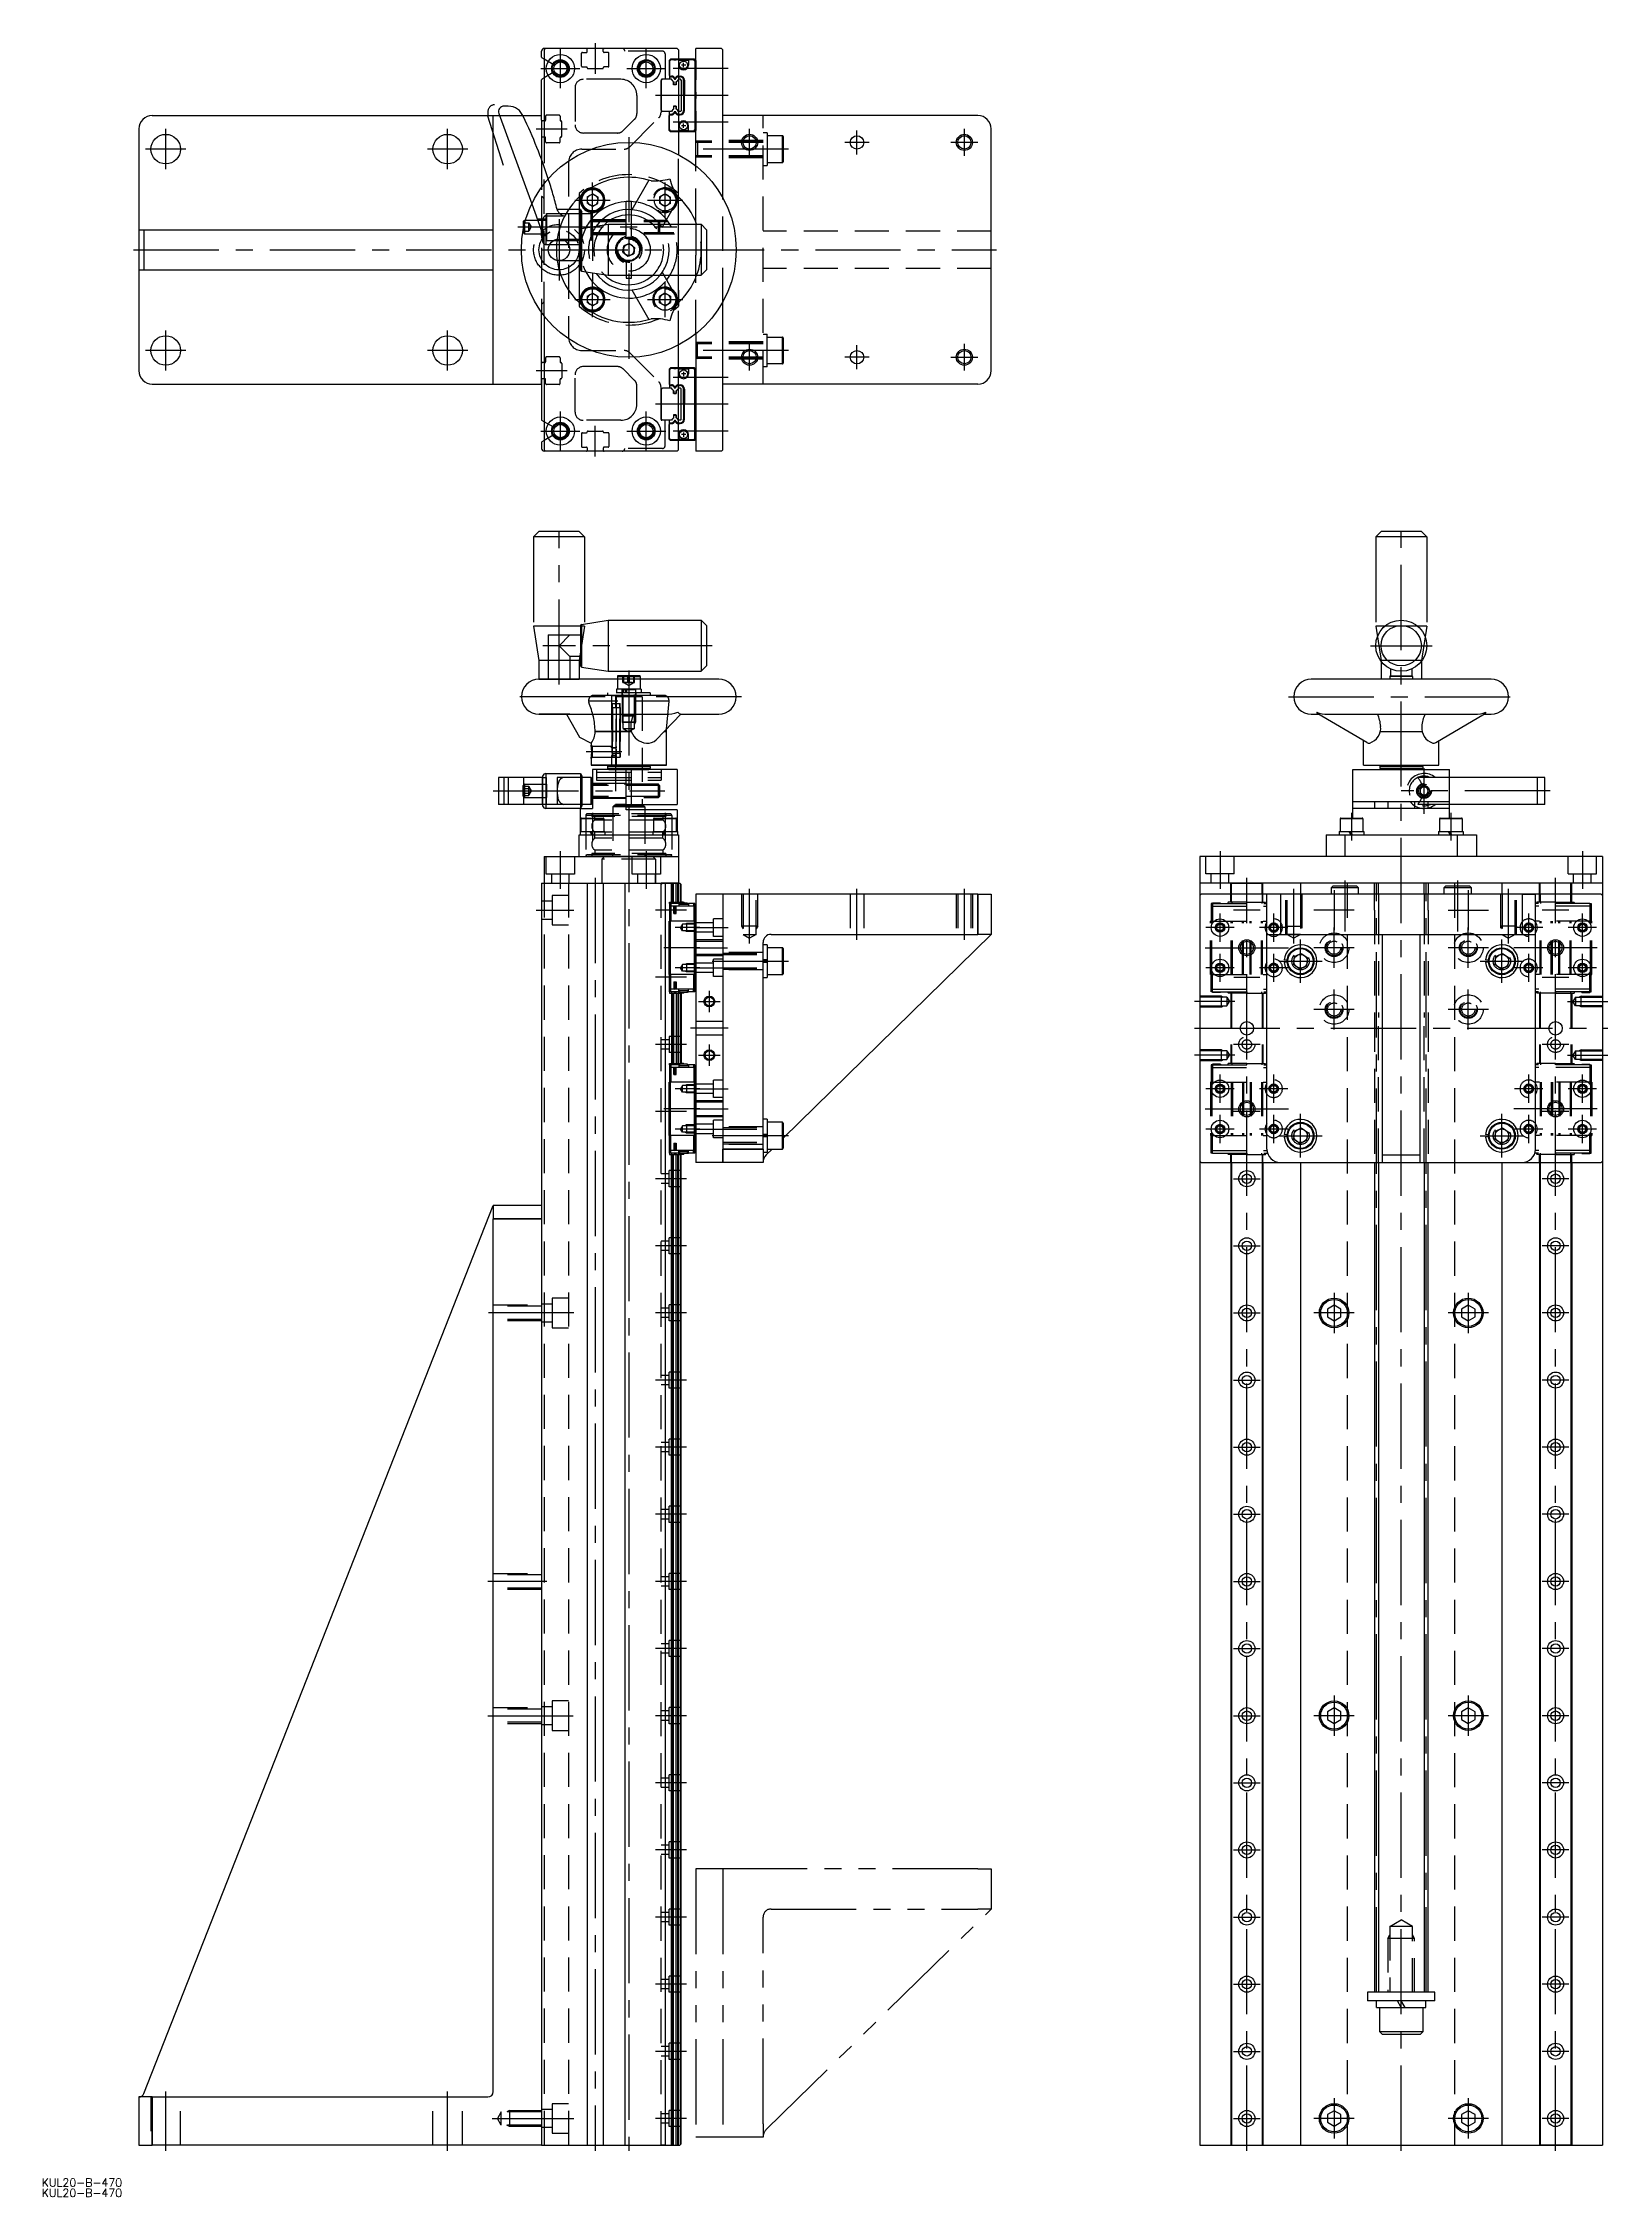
# Model space of a CAD drawing. Extents: x -36 to 547, y -19 to 783.
import ezdxf

# ---------------------------------------------------------------- set-up
doc = ezdxf.new("R2010")
doc.units = 0
for name, pattern in [('CENTER', [50.8, 31.75, -6.35, 6.35, -6.35]), ('DASHED', [19.05, 12.7, -6.35]), ('PHANTOM', [63.5, 31.75, -6.35, 6.35, -6.35, 6.35, -6.35])]:
    doc.linetypes.add(name, pattern=pattern)
doc.layers.get('0').update_dxf_attribs({"linetype": 'CONTINUOUS'})
doc.layers.add('CENTER', color=1, linetype='CENTER')
doc.styles.get("Standard").update_dxf_attribs({"font": 'txt.shx', "height": 3, "bigfont": 'bigfont.shx'})

msp = doc.modelspace()

# ---------------------------------------------------------------- texts
at = {"color": 7, "linetype": 'CONTINUOUS'}
for p in [(-36.21, -15.38), (-36.21, -19.22)]:
    msp.add_text('KUL20-B-470', height=3, dxfattribs=at).set_placement(p)

# ---------------------------------------------------------------- linework, layer by layer
at = {"color": 7, "linetype": 'CONTINUOUS'}
for p, q in [((150, 777.64), (150, 779.93)), ((151.5, 780.93), (151, 780.43)), ((151.5, 780.93), (151, 780.93)), ((151, 780.43), (151, 738.23)), ((200.5, 780.93), (151.5, 780.93)), ((200.5, 780.93), (201, 780.43)), ((201, 780.43), (201, 741.39)), ((207.5, 737.15), (207.5, 780.93)), ((215.5, 780.93), (207.5, 780.93)), ((217, 780.93), (215.5, 780.93)), ((217.5, 780.43), (217, 780.93)), ((217.5, 725.29), (217.5, 780.43)), ((151, 776.89), (150.15, 777.38)), ((207, 776.93), (201, 776.93)), ((206.7, 776.73), (201, 776.73)), ((201.1, 776.68), (201, 776.68)), ((201.01, 770.66), (201.63, 770.66)), ((201.01, 770.66), (201.01, 770.36)), ((201.01, 770.36), (201.63, 770.36)), ((201.1, 774.73), (201.1, 776.68)), ((204.7, 776.48), (201.1, 776.48)), ((201.63, 770.36), (201.63, 770.66)), ((203.7, 774.73), (202.1, 774.73)), ((202.9, 773.93), (202.9, 775.53)), ((204.7, 776.68), (204.7, 774.73)), ((206.6, 776.68), (204.7, 776.68)), ((207.1, 776.18), (206.6, 776.68)), ((207.2, 776.23), (206.7, 776.73)), ((207.5, 776.43), (207, 776.93)), ((207.1, 776.18), (207.1, 750.68)), ((207.2, 776.23), (207.2, 750.63)), ((207.5, 776.43), (207.5, 769.23)), ((150, 754.23), (150, 769.21)), ((151, 769.96), (150.15, 769.47)), ((201.7, 769.43), (201, 769.43)), ((202, 769.13), (201.7, 769.43)), ((202, 769.13), (202, 757.73)), ((202.93, 763.43), (202.93, 769.06)), ((202.93, 769.06), (203.23, 769.06)), ((202.93, 763.43), (202.93, 757.8)), ((203.23, 763.43), (202.93, 763.43)), ((203.23, 769.06), (203.23, 763.43)), ((203.23, 757.8), (203.23, 763.43)), ((207.25, 768.83), (207.5, 769.23)), ((207.25, 768.83), (207.25, 758.03)), ((207.5, 764.63), (207.25, 765.03)), ((207.5, 762.23), (207.25, 761.83)), ((207.5, 764.63), (207.5, 762.23)), ((5, 755.93), (132, 755.93)), ((132, 755.93), (134.42, 755.93)), ((132, 655.93), (132, 755.93)), ((134.12, 756.74), (146.37, 723.09)), ((137.58, 759.43), (136, 759.43)), ((143.04, 755.93), (150, 755.93)), ((150, 754.23), (150, 747.63)), ((201.7, 757.43), (201, 757.43)), ((201.01, 756.5), (201.63, 756.5)), ((201.01, 756.2), (201.01, 756.5)), ((201.01, 756.2), (201.63, 756.2)), ((201.63, 756.5), (201.63, 756.2)), ((202, 757.73), (201.7, 757.43)), ((202.93, 757.8), (203.23, 757.8)), ((207.25, 758.03), (207.5, 757.63)), ((207.5, 757.63), (207.5, 750.43)), ((312.5, 755.93), (217.5, 755.93)), ((0, 750.93), (0, 713.43)), ((150, 747.63), (150, 740.92)), ((151, 753.93), (150.3, 753.93)), ((151, 747.93), (150.3, 747.93)), ((201.1, 750.18), (201, 750.18)), ((206.7, 750.13), (201, 750.13)), ((207, 749.93), (201, 749.93)), ((201.1, 752.13), (201.1, 750.18)), ((204.7, 750.38), (201.1, 750.38)), ((203.7, 752.13), (202.1, 752.13)), ((202.9, 751.33), (202.9, 752.93)), ((204.7, 750.18), (204.7, 752.13)), ((206.6, 750.18), (204.7, 750.18)), ((207.1, 750.68), (206.6, 750.18)), ((207.2, 750.63), (206.7, 750.13)), ((207.5, 750.43), (207, 749.93)), ((317.5, 660.93), (317.5, 750.93)), ((189.97, 731.87), (183.63, 720.88)), ((164, 725.59), (164, 720.93)), ((164.76, 724.76), (164.41, 724.79)), ((164.76, 724.09), (164.41, 724.07)), ((166.98, 725.64), (166.94, 723.28)), ((168.96, 722.07), (166.94, 723.28)), ((166.98, 725.64), (169.04, 726.79)), ((168.96, 722.07), (171.02, 723.21)), ((169.04, 726.79), (171.06, 725.57)), ((171.02, 723.21), (171.06, 725.57)), ((181.5, 720.89), (181.5, 723.9)), ((183.5, 723.9), (181.5, 723.9)), ((183.5, 720.89), (183.5, 723.9)), ((201.23, 725.37), (195.49, 715.43)), ((201, 715.43), (201, 724.97)), ((143.2, 716.43), (143.2, 713.38)), ((143.7, 716.93), (144.04, 716.93)), ((143.7, 716.93), (143.7, 715.65)), ((164.5, 720.93), (160.05, 720.93)), ((164.5, 713.38), (164.5, 720.93)), ((164.5, 720.93), (165, 720.06)), ((164.92, 713.88), (174.83, 715.43)), ((165, 713.89), (165, 720.06)), ((165, 719.43), (168.5, 719.43)), ((168.5, 719.43), (169, 718.93)), ((168.5, 714.44), (168.5, 719.43)), ((169, 714.52), (169, 718.93)), ((174.83, 715.43), (174.83, 696.43)), ((174.83, 715.43), (209.5, 715.43)), ((209.5, 715.43), (209.5, 696.43)), ((209.5, 715.43), (211.5, 713.43)), ((0, 713.43), (0, 698.43)), ((0, 713.43), (1.83, 713.43)), ((1.83, 713.43), (1.83, 698.43)), ((1.85, 713.43), (118.98, 713.43)), ((118.98, 713.43), (132, 713.43)), ((156.5, 709.93), (164.5, 709.93)), ((164.5, 713.38), (164.5, 698.47)), ((164.92, 713.88), (164.92, 697.98)), ((211.5, 713.43), (211.5, 698.43)), ((0, 698.43), (0, 660.93)), ((0, 698.43), (1.83, 698.43)), ((1.85, 698.43), (118.98, 698.43)), ((118.98, 698.43), (132, 698.43)), ((156.5, 701.93), (164.5, 701.93)), ((164, 701.93), (164, 686.26)), ((164.92, 697.98), (174.83, 696.43)), ((209.5, 696.43), (211.5, 698.43)), ((169, 697.34), (169, 693.48)), ((174.83, 696.43), (209.5, 696.43)), ((183.63, 690.97), (189.97, 679.98)), ((195.49, 696.43), (201.23, 686.48)), ((150, 664.23), (150, 682.73)), ((164.76, 687.76), (164.41, 687.79)), ((164.76, 687.09), (164.41, 687.07)), ((166.98, 688.64), (166.94, 686.28)), ((168.96, 685.07), (166.94, 686.28)), ((166.98, 688.64), (169.04, 689.79)), ((168.96, 685.07), (171.02, 686.21)), ((169.04, 689.79), (171.06, 688.57)), ((171.02, 686.21), (171.06, 688.57)), ((217.5, 631.43), (217.5, 686.56)), ((151, 681.39), (151, 631.43)), ((207.5, 674.7), (207.5, 630.93)), ((201, 631.43), (201, 670.46)), ((150, 655.93), (150, 664.23)), ((151, 663.93), (150.3, 663.93)), ((151, 657.93), (150.3, 657.93)), ((207, 661.93), (201, 661.93)), ((206.7, 661.73), (201, 661.73)), ((201.1, 661.68), (201, 661.68)), ((201.1, 659.73), (201.1, 661.68)), ((204.7, 661.48), (201.1, 661.48)), ((203.7, 659.73), (202.1, 659.73)), ((202.9, 660.53), (202.9, 658.93)), ((204.7, 661.68), (204.7, 659.73)), ((206.6, 661.68), (204.7, 661.68)), ((207.1, 661.18), (206.6, 661.68)), ((207.2, 661.23), (206.7, 661.73)), ((207.5, 661.43), (207, 661.93)), ((207.1, 635.68), (207.1, 661.18)), ((207.2, 635.63), (207.2, 661.23)), ((207.5, 654.23), (207.5, 661.43)), ((217.5, 631.43), (217.5, 659)), ((5, 655.93), (132, 655.93)), ((132, 655.93), (150, 655.93)), ((150, 657.63), (150, 642.64)), ((201.7, 654.43), (201, 654.43)), ((201.01, 655.66), (201.63, 655.66)), ((201.01, 655.66), (201.01, 655.36)), ((201.01, 655.36), (201.63, 655.36)), ((201.63, 655.36), (201.63, 655.66)), ((202, 654.13), (201.7, 654.43)), ((202, 642.73), (202, 654.13)), ((202.93, 648.43), (202.93, 654.06)), ((202.93, 654.06), (203.23, 654.06)), ((203.23, 654.06), (203.23, 648.43)), ((207.25, 653.83), (207.5, 654.23)), ((207.25, 643.03), (207.25, 653.83)), ((207.5, 649.63), (207.25, 650.03)), ((312.5, 655.93), (217.5, 655.93)), ((151, 641.89), (150.15, 642.38)), ((201.7, 642.43), (201, 642.43)), ((202, 642.73), (201.7, 642.43)), ((202.93, 648.43), (202.93, 642.8)), ((203.23, 648.43), (202.93, 648.43)), ((202.93, 642.8), (203.23, 642.8)), ((203.23, 642.8), (203.23, 648.43)), ((207.5, 647.23), (207.25, 646.83)), ((207.25, 643.03), (207.5, 642.63)), ((207.5, 647.23), (207.5, 649.63)), ((207.5, 635.43), (207.5, 642.63)), ((150, 634.21), (150, 631.93)), ((151, 634.96), (150.15, 634.47)), ((201.1, 635.18), (201, 635.18)), ((206.7, 635.13), (201, 635.13)), ((207, 634.93), (201, 634.93)), ((201.01, 641.5), (201.63, 641.5)), ((201.01, 641.2), (201.01, 641.5)), ((201.01, 641.2), (201.63, 641.2)), ((201.1, 637.13), (201.1, 635.18)), ((204.7, 635.38), (201.1, 635.38)), ((201.63, 641.5), (201.63, 641.2)), ((203.7, 637.13), (202.1, 637.13)), ((202.9, 637.93), (202.9, 636.33)), ((204.7, 635.18), (204.7, 637.13)), ((206.6, 635.18), (204.7, 635.18)), ((207.1, 635.68), (206.6, 635.18)), ((207.2, 635.63), (206.7, 635.13)), ((207.5, 635.43), (207, 634.93)), ((151, 631.43), (151.5, 630.93)), ((151.5, 630.93), (151, 630.93)), ((200.5, 630.93), (151.5, 630.93)), ((201, 631.43), (200.5, 630.93)), ((215.5, 630.93), (207.5, 630.93)), ((217, 630.93), (207.5, 630.93)), ((217, 630.93), (215.5, 630.93)), ((217.5, 631.43), (217, 630.93)), ((217.5, 631.43), (217, 630.93)), ((152.5, 562.5), (160.5, 562.5)), ((152.5, 562.5), (152.5, 546)), ((160.5, 562.5), (156.5, 558.5)), ((160.5, 562.5), (164.5, 562.5)), ((164.5, 565.96), (164.5, 551.04)), ((164.92, 566.45), (174.83, 568)), ((164.92, 566.45), (164.92, 550.55)), ((174.83, 568), (174.83, 549)), ((174.83, 568), (209.5, 568)), ((209.5, 568), (209.5, 549)), ((209.5, 568), (211.5, 566)), ((211.5, 566), (211.5, 551)), ((156.5, 558.5), (160.5, 554.5)), ((164.5, 554.5), (160.5, 554.5)), ((160.5, 554.5), (160.5, 546)), ((216, 546), (149, 546)), ((216, 546), (149, 546)), ((149.02, 546), (163.98, 546)), ((149.03, 546), (149.02, 546)), ((164.92, 550.55), (174.83, 549)), ((174.83, 549), (209.5, 549)), ((178.25, 547.05), (180.88, 547.05)), ((186.75, 547.05), (178.25, 547.05)), ((178.25, 547.05), (178.25, 546)), ((186.5, 547.3), (178.5, 547.3)), ((180.88, 547.05), (186.75, 547.05)), ((186.75, 547.05), (186.75, 546)), ((209.5, 549), (211.5, 551)), ((503.73, 546), (436.73, 546)), ((474.48, 547.05), (465.98, 547.05)), ((465.98, 547.05), (465.98, 546)), ((466.23, 549.88), (466.23, 547.3)), ((466.23, 547.3), (474.23, 547.3)), ((474.23, 549.88), (474.23, 547.3)), ((474.48, 547.05), (474.48, 546)), ((149, 533), (160.29, 533)), ((149.14, 533), (149.98, 533)), ((149.98, 533), (149.14, 533)), ((149.16, 533), (196.39, 533)), ((149.16, 533), (196.39, 533)), ((160.29, 533), (149.98, 533)), ((160.49, 533), (152.51, 533)), ((159.33, 533), (164.12, 533)), ((159.33, 533), (160.29, 533)), ((160.29, 533), (159.33, 533)), ((159.33, 533), (164.16, 524.43)), ((201.9, 533), (192.69, 523.47)), ((201.9, 533), (216, 533)), ((201.96, 533), (216, 533)), ((436.73, 533), (439.44, 533)), ((457.37, 522.39), (439.16, 533.17)), ((442.89, 533), (497.58, 533)), ((483.1, 522.39), (501.31, 533.17)), ((501.03, 533), (503.73, 533)), ((164.16, 524.43), (168.5, 522.2)), ((168.5, 522.2), (168.5, 521.49)), ((183.43, 526.5), (169.94, 526.5)), ((169.94, 526.5), (183.43, 526.5)), ((195.65, 526.5), (196.5, 526.5)), ((196.5, 526.5), (196.58, 527.46)), ((196.5, 514), (196.5, 526.5)), ((456.23, 514), (456.23, 523.06)), ((462.44, 526.5), (478.03, 526.5)), ((484.23, 514), (484.23, 523.06)), ((168.5, 516.5), (168.5, 514)), ((182.5, 514), (168.5, 514)), ((168.5, 514), (196.5, 514)), ((175, 514), (174.5, 513.5)), ((190.5, 513.5), (174.5, 513.5)), ((174.5, 513.5), (174.5, 512.9)), ((177.73, 514), (176.1, 514)), ((176.1, 514), (177.73, 514)), ((177.73, 514), (187.45, 514)), ((196.5, 514), (182.5, 514)), ((190, 514), (190.5, 513.5)), ((190.5, 513.5), (190.5, 512.9)), ((456.23, 514), (484.23, 514)), ((462.73, 514), (462.23, 513.5)), ((478.23, 513.5), (462.23, 513.5)), ((462.23, 513.5), (462.23, 512.9)), ((477.73, 514), (478.23, 513.5)), ((478.23, 513.5), (478.23, 512.9)), ((136, 509.4), (134, 509.4)), ((134, 509.4), (134, 499.4)), ((137.58, 509.4), (136, 509.4)), ((143.22, 509.4), (137.58, 509.4)), ((150.25, 509.4), (143.22, 509.4)), ((143.22, 509.4), (143.22, 499.4)), ((150.25, 509.4), (150.25, 499.4)), ((150.38, 509.93), (150.38, 499.4)), ((151.64, 510.9), (151.64, 497.9)), ((151.64, 510.9), (164.5, 510.9)), ((164.5, 510.9), (164.5, 497.9)), ((164.5, 510.9), (165, 510.03)), ((165, 510.03), (165, 498.77)), ((168.5, 509.4), (165, 509.4)), ((168.5, 509.4), (168.5, 499.4)), ((168.5, 499.4), (168.5, 509.4)), ((169, 508.9), (168.5, 509.4)), ((181.5, 512.4), (169, 512.4)), ((169, 512.4), (169, 507.34)), ((169, 508.9), (169, 507.34)), ((169, 508.9), (169, 499.9)), ((174.5, 512.9), (182.5, 512.9)), ((174.5, 512.9), (175, 512.4)), ((175, 512.4), (190, 512.4)), ((182.5, 512.9), (190.5, 512.9)), ((200.5, 512.4), (183.5, 512.4)), ((190.5, 512.9), (190, 512.4)), ((200.5, 512.4), (200.5, 499.4)), ((452.26, 494.3), (452.26, 512.4)), ((452.26, 512.4), (488.23, 512.4)), ((452.26, 512.4), (458.33, 512.4)), ((458.33, 512.4), (482.14, 512.4)), ((462.23, 512.9), (478.23, 512.9)), ((462.23, 512.9), (462.73, 512.4)), ((478.23, 512.9), (477.73, 512.4)), ((482.14, 512.4), (488.23, 512.4)), ((488.21, 494.3), (488.21, 512.4)), ((521.05, 509.4), (488.23, 509.4)), ((521.05, 499.4), (521.05, 509.4)), ((523.73, 509.4), (521.05, 509.4)), ((523.73, 499.4), (523.73, 509.4)), ((136, 499.4), (134, 499.4)), ((137.58, 499.4), (136, 499.4)), ((143.22, 499.4), (137.58, 499.4)), ((150.25, 499.4), (143.22, 499.4)), ((150.38, 499.4), (150.38, 498.87)), ((164.5, 497.9), (151.64, 497.9)), ((164.5, 497.9), (165, 498.77)), ((164.5, 497.9), (168.98, 497.9)), ((164.5, 489.3), (164.5, 497.9)), ((168.5, 499.4), (165, 499.4)), ((169, 499.9), (168.5, 499.4)), ((169, 501.46), (169, 497.9)), ((181.5, 497.4), (181.5, 499.4)), ((181.5, 499.4), (187.53, 499.4)), ((181.5, 499.3), (187.5, 499.3)), ((181.5, 499), (188, 499)), ((181.5, 498.5), (188.5, 498.5)), ((200.5, 497.4), (181.5, 497.4)), ((187.5, 499.4), (187.5, 499.3)), ((187.53, 499.4), (200.5, 499.4)), ((188, 499), (188.5, 498.5)), ((188.5, 498.5), (188.5, 497.4)), ((200.5, 497.4), (200.5, 489.3)), ((488.23, 500.4), (452.26, 500.4)), ((488.23, 497.9), (452.26, 497.9)), ((460.28, 500.4), (460.28, 497.9)), ((465.23, 500.4), (465.23, 497.9)), ((475.23, 500.4), (475.23, 497.9)), ((480.18, 500.4), (480.18, 497.9)), ((521.05, 499.4), (488.23, 499.4)), ((523.73, 499.4), (521.05, 499.4)), ((173.25, 494.05), (164.75, 494.05)), ((164.75, 489.3), (164.75, 494.05)), ((165, 494.3), (173, 494.3)), ((173.25, 494.05), (173.25, 489.3)), ((200.25, 494.05), (191.75, 494.05)), ((191.75, 494.05), (191.75, 489.3)), ((192, 494.3), (200, 494.3)), ((200.25, 489.3), (200.25, 494.05)), ((455.98, 494.05), (447.48, 494.05)), ((447.48, 494.05), (447.48, 489.3)), ((447.73, 494.3), (455.73, 494.3)), ((455.98, 494.05), (455.98, 489.3)), ((492.98, 494.05), (484.48, 494.05)), ((484.48, 494.05), (484.48, 489.3)), ((484.73, 494.3), (492.73, 494.3)), ((492.98, 494.05), (492.98, 489.3)), ((164, 480), (164, 488)), ((164, 488), (201, 488)), ((164.41, 489.3), (173.6, 489.3)), ((164.41, 489.3), (164.41, 488)), ((168.85, 488), (168.1, 489.3)), ((169.34, 488), (168.58, 489.3)), ((173.6, 489.3), (173.6, 488)), ((191.41, 489.3), (200.6, 489.3)), ((191.41, 489.3), (191.41, 488)), ((195.85, 488), (195.1, 489.3)), ((196.34, 488), (195.58, 489.3)), ((200.6, 489.3), (200.6, 488)), ((201, 488), (201, 480)), ((442.23, 488), (442.23, 480)), ((442.23, 488), (449.22, 488)), ((447.13, 489.3), (456.33, 489.3)), ((447.13, 489.3), (447.13, 488)), ((449.22, 488), (449.22, 480)), ((449.22, 488), (491.25, 488)), ((451.58, 488), (450.83, 489.3)), ((452.07, 488), (451.32, 489.3)), ((456.33, 489.3), (456.33, 488)), ((484.13, 489.3), (493.33, 489.3)), ((484.13, 489.3), (484.13, 488)), ((488.58, 488), (487.83, 489.3)), ((489.07, 488), (488.32, 489.3)), ((491.25, 480), (491.25, 488)), ((491.25, 488), (498.23, 488)), ((493.33, 489.3), (493.33, 488)), ((498.23, 488), (498.23, 480)), ((151, 480), (201, 480)), ((151, 480), (151, 470)), ((197.87, 480), (167.1, 480)), ((196.26, 480), (168.7, 480)), ((173.51, 480), (191.49, 480)), ((188.75, 480), (176.25, 480)), ((201, 480), (201, 470)), ((545.23, 480), (395.23, 480)), ((395.23, 480), (395.23, 0)), ((498.23, 480), (442.23, 480)), ((545.23, 480), (545.23, 0)), ((150, 470), (150, 0)), ((150, 470), (201.5, 470)), ((150, 470), (166.7, 470)), ((151, 470), (201, 470)), ((167, 470), (167, 0)), ((173, 470), (173, 0)), ((173.3, 470), (180, 470)), ((181, 470), (181, 0)), ((195, 470), (194.5, 470)), ((194.5, 470), (194.99, 470)), ((194.99, 470), (198.45, 470)), ((198.45, 470), (195, 470)), ((196, 470), (196, 0)), ((198.44, 462.95), (198.44, 470)), ((201.05, 470), (198.45, 470)), ((198.45, 470), (201, 470)), ((198.65, 462.95), (198.65, 470)), ((199.2, 462.95), (199.2, 470)), ((200.2, 462.95), (200.2, 470)), ((200.75, 462.95), (200.75, 470)), ((200.96, 462.95), (200.96, 470)), ((201, 470), (201.05, 470)), ((202, 469.5), (201.5, 470)), ((201.7, 462.95), (201.7, 469.8)), ((202, 462.95), (202, 469.5)), ((207.5, 466), (207.5, 366)), ((217.5, 466), (207.5, 466)), ((217.5, 466), (217.5, 366)), ((217.5, 466), (217.5, 371)), ((312.5, 466), (217.5, 466)), ((312.5, 466), (317.5, 466)), ((312.5, 451), (312.5, 466)), ((312.5, 466), (312.5, 451)), ((317.5, 466), (317.5, 451)), ((545.23, 470), (395.23, 470)), ((395.73, 466), (395.23, 465.5)), ((395.73, 466), (395.23, 465.5)), ((395.23, 465.5), (395.23, 366.5)), ((395.23, 465.5), (395.23, 366.5)), ((544.73, 466), (395.73, 466)), ((406.73, 470), (418.73, 470)), ((406.73, 466), (406.73, 470)), ((407.03, 466), (407.03, 470)), ((418.43, 466), (418.43, 470)), ((418.73, 466), (418.73, 470)), ((420.23, 371), (420.23, 466)), ((425.23, 466), (420.23, 466)), ((425.23, 466), (425.23, 451)), ((432.73, 470), (432.73, 466)), ((444.23, 468.5), (444.83, 469.1)), ((444.23, 468.5), (454.23, 468.5)), ((444.23, 466), (444.23, 468.5)), ((444.83, 469.1), (453.63, 469.1)), ((453.63, 469.1), (454.23, 468.5)), ((454.23, 468.5), (454.23, 466)), ((460.23, 466), (460.23, 470)), ((461.73, 466), (461.73, 470)), ((478.73, 466), (478.73, 470)), ((480.23, 470), (480.23, 466)), ((486.23, 468.5), (486.83, 469.1)), ((486.23, 468.5), (496.23, 468.5)), ((486.23, 466), (486.23, 468.5)), ((486.83, 469.1), (495.63, 469.1)), ((495.63, 469.1), (496.23, 468.5)), ((496.23, 468.5), (496.23, 466)), ((507.73, 470), (507.73, 466)), ((515.23, 466), (520.23, 466)), ((515.23, 466), (515.23, 451)), ((520.23, 371), (520.23, 466)), ((533.73, 470), (521.73, 470)), ((521.73, 466), (521.73, 470)), ((522.03, 466), (522.03, 470)), ((533.43, 466), (533.43, 470)), ((533.73, 466), (533.73, 470)), ((544.73, 466), (545.23, 465.5)), ((544.73, 466), (545.23, 465.5)), ((545.23, 465.5), (545.23, 366.5)), ((545.23, 465.5), (545.23, 366.5)), ((197.6, 462.95), (198.39, 462.95)), ((197.6, 462.45), (197.6, 462.95)), ((197.6, 462.45), (197.6, 461.45)), ((198.1, 462.45), (197.6, 462.45)), ((197.6, 461.45), (197.6, 455.95)), ((198.1, 461.45), (197.6, 461.45)), ((198.1, 462.45), (198.1, 461.45)), ((201.1, 462.45), (198.1, 462.45)), ((198.1, 461.45), (198.1, 455.95)), ((199.3, 461.45), (198.1, 461.45)), ((198.39, 462.45), (198.39, 462.95)), ((198.39, 462.95), (199.26, 462.95)), ((199.52, 462.45), (199.26, 462.95)), ((199.26, 462.95), (199.35, 462.95)), ((199.3, 458.75), (199.3, 461.45)), ((200.1, 461.45), (199.3, 461.45)), ((199.3, 460.65), (199.35, 460.65)), ((199.3, 460.19), (199.35, 460.19)), ((199.3, 458.75), (200.1, 458.75)), ((199.61, 462.45), (199.35, 462.95)), ((199.35, 462.95), (200.05, 462.95)), ((199.35, 461.1), (199.35, 460.05)), ((199.35, 460.05), (199.7, 460.05)), ((199.35, 460.05), (199.35, 459.25)), ((199.35, 459.25), (199.7, 459.25)), ((199.61, 462.45), (199.61, 462.45)), ((199.7, 460.05), (200.05, 460.05)), ((199.7, 459.25), (200.05, 459.25)), ((199.79, 462.45), (200.05, 462.95)), ((199.88, 462.45), (200.14, 462.95)), ((200.05, 462.95), (200.14, 462.95)), ((200.05, 460.05), (200.05, 461.1)), ((200.05, 460.65), (200.1, 460.65)), ((200.05, 460.19), (200.1, 460.19)), ((200.05, 459.25), (200.05, 460.05)), ((206.7, 461.45), (200.1, 461.45)), ((200.1, 458.75), (200.1, 461.45)), ((200.14, 462.95), (201.01, 462.95)), ((201.01, 462.95), (201.63, 462.95)), ((201.01, 462.45), (201.01, 462.95)), ((201.1, 462.45), (201.1, 461.45)), ((201.1, 462.45), (201.4, 462.45)), ((204.7, 462.05), (201.1, 462.05)), ((204.4, 462.65), (201.4, 462.65)), ((201.4, 462.65), (201.4, 462.05)), ((202.93, 462.95), (201.63, 462.95)), ((201.63, 462.95), (201.63, 462.65)), ((202.93, 462.95), (203.11, 462.65)), ((204.4, 462.05), (204.4, 462.65)), ((204.4, 462.45), (204.7, 462.45)), ((204.7, 462.45), (204.7, 461.45)), ((206.6, 462.45), (204.7, 462.45)), ((206.6, 462.45), (206.6, 461.45)), ((207.1, 462.45), (206.6, 462.45)), ((206.7, 461.45), (206.7, 455.95)), ((207.2, 461.45), (206.7, 461.45)), ((207.1, 462.45), (207.1, 461.45)), ((207.2, 461.45), (207.2, 455.95)), ((197.5, 436.05), (197.5, 455.95)), ((198, 455.95), (197.5, 455.95)), ((198, 436.05), (198, 455.95)), ((207, 455.95), (198, 455.95)), ((207, 436.05), (207, 455.95)), ((207.5, 455.95), (207, 455.95)), ((207.5, 436.05), (207.5, 455.95)), ((235.5, 451), (312.5, 451)), ((240, 375.03), (317.5, 451)), ((317.5, 451), (312.5, 451)), ((420.23, 451), (520.23, 451)), ((463.23, 366), (463.23, 451)), ((477.23, 366), (477.23, 451)), ((232.5, 371), (232.5, 448)), ((234, 447.11), (232.5, 447.11)), ((234, 441.49), (232.5, 441.49)), ((232.5, 441.25), (233.9, 441.25)), ((233.75, 440.78), (233.75, 441.25)), ((234, 447.11), (234, 441.49)), ((239.7, 446.01), (234, 446.01)), ((234, 441.41), (234, 441.49)), ((234, 441.46), (234, 440.54)), ((239.7, 441.46), (239.7, 446.01)), ((239.7, 436.01), (239.7, 441.46)), ((240, 445.71), (240, 441.44)), ((240, 441.44), (240, 436.31)), ((427.75, 441.39), (426.65, 441.48)), ((430.33, 442.69), (430.07, 439.77)), ((430.33, 442.69), (433, 443.92)), ((433, 443.92), (435.4, 442.23)), ((435.13, 439.31), (435.4, 442.23)), ((502.75, 441.39), (501.65, 441.48)), ((505.33, 442.69), (505.07, 439.77)), ((505.33, 442.69), (508, 443.92)), ((508, 443.92), (510.4, 442.23)), ((510.13, 439.31), (510.4, 442.23)), ((198, 436.05), (197.5, 436.05)), ((197.6, 430.55), (197.6, 436.05)), ((207, 436.05), (198, 436.05)), ((198.1, 430.55), (198.1, 436.05)), ((199.3, 433.25), (199.3, 430.55)), ((199.3, 433.25), (200.1, 433.25)), ((200.1, 433.25), (200.1, 430.55)), ((206.7, 430.55), (206.7, 436.05)), ((207.5, 436.05), (207, 436.05)), ((207.2, 430.55), (207.2, 436.05)), ((232.5, 440.78), (233.9, 440.78)), ((234, 440.54), (232.5, 440.54)), ((232.5, 434.91), (234, 434.91)), ((234, 440.62), (234, 440.54)), ((234, 440.54), (234, 434.91)), ((234, 436.01), (239.7, 436.01)), ((427.75, 440.61), (426.65, 440.52)), ((432.47, 438.08), (430.07, 439.77)), ((432.47, 438.08), (435.13, 439.31)), ((502.75, 440.61), (501.65, 440.52)), ((507.47, 438.08), (505.07, 439.77)), ((507.47, 438.08), (510.13, 439.31)), ((197.6, 429.55), (197.6, 430.55)), ((198.1, 430.55), (197.6, 430.55)), ((197.6, 429.55), (197.6, 429.05)), ((198.1, 429.55), (197.6, 429.55)), ((197.6, 429.05), (198.39, 429.05)), ((198.1, 429.55), (198.1, 430.55)), ((199.3, 430.55), (198.1, 430.55)), ((201.1, 429.55), (198.1, 429.55)), ((198.39, 429.55), (198.39, 429.05)), ((198.39, 429.05), (199.26, 429.05)), ((198.44, 429.05), (198.44, 402.95)), ((198.65, 429.05), (198.65, 402.95)), ((199.2, 429.05), (199.2, 402.95)), ((199.52, 429.55), (199.26, 429.05)), ((199.26, 429.05), (199.35, 429.05)), ((199.3, 431.81), (199.35, 431.81)), ((199.3, 431.35), (199.35, 431.35)), ((200.1, 430.55), (199.3, 430.55)), ((199.35, 432.75), (199.35, 431.95)), ((199.7, 432.75), (199.35, 432.75)), ((199.7, 431.95), (199.35, 431.95)), ((199.35, 431.95), (199.35, 430.9)), ((199.61, 429.55), (199.35, 429.05)), ((199.35, 429.05), (200.05, 429.05)), ((199.61, 429.55), (199.61, 429.55)), ((200.05, 432.75), (199.7, 432.75)), ((200.05, 431.95), (199.7, 431.95)), ((199.79, 429.55), (200.05, 429.05)), ((199.88, 429.55), (200.14, 429.05)), ((200.05, 431.95), (200.05, 432.75)), ((200.05, 430.9), (200.05, 431.95)), ((200.05, 431.81), (200.1, 431.81)), ((200.05, 431.35), (200.1, 431.35)), ((200.05, 429.05), (200.14, 429.05)), ((206.7, 430.55), (200.1, 430.55)), ((200.14, 429.05), (201.01, 429.05)), ((200.2, 429.05), (200.2, 402.95)), ((200.75, 429.05), (200.75, 402.95)), ((200.96, 429.05), (200.96, 402.95)), ((201.01, 429.55), (201.01, 429.05)), ((201.01, 429.05), (201.63, 429.05)), ((201.1, 429.55), (201.1, 430.55)), ((204.7, 429.95), (201.1, 429.95)), ((201.1, 429.55), (201.4, 429.55)), ((201.4, 429.95), (201.4, 429.35)), ((204.4, 429.35), (201.4, 429.35)), ((201.63, 429.05), (201.63, 429.35)), ((202.93, 429.05), (201.63, 429.05)), ((201.7, 429.05), (201.7, 402.95)), ((202, 429.05), (202, 402.95)), ((202.93, 429.05), (203.11, 429.35)), ((204.4, 429.35), (204.4, 429.95)), ((204.4, 429.55), (204.7, 429.55)), ((204.7, 429.55), (204.7, 430.55)), ((206.6, 429.55), (204.7, 429.55)), ((206.6, 429.55), (206.6, 430.55)), ((207.1, 429.55), (206.6, 429.55)), ((207.2, 430.55), (206.7, 430.55)), ((207.1, 429.55), (207.1, 430.55)), ((197.6, 402.95), (198.39, 402.95)), ((197.6, 402.45), (197.6, 402.95)), ((197.6, 402.45), (197.6, 401.45)), ((198.1, 402.45), (197.6, 402.45)), ((197.6, 401.45), (197.6, 395.95)), ((198.1, 401.45), (197.6, 401.45)), ((198.1, 402.45), (198.1, 401.45)), ((201.1, 402.45), (198.1, 402.45)), ((198.1, 401.45), (198.1, 395.95)), ((199.3, 401.45), (198.1, 401.45)), ((198.39, 402.95), (199.26, 402.95)), ((198.39, 402.45), (198.39, 402.95)), ((199.52, 402.45), (199.26, 402.95)), ((199.26, 402.95), (199.35, 402.95)), ((199.3, 398.75), (199.3, 401.45)), ((200.1, 401.45), (199.3, 401.45)), ((199.61, 402.45), (199.35, 402.95)), ((199.35, 402.95), (200.05, 402.95)), ((199.35, 401.1), (199.35, 400.05)), ((199.61, 402.45), (199.61, 402.45)), ((199.79, 402.45), (200.05, 402.95)), ((199.88, 402.45), (200.14, 402.95)), ((200.05, 402.95), (200.14, 402.95)), ((200.05, 400.05), (200.05, 401.1)), ((206.7, 401.45), (200.1, 401.45)), ((200.1, 398.75), (200.1, 401.45)), ((200.14, 402.95), (201.01, 402.95)), ((201.01, 402.95), (201.63, 402.95)), ((201.01, 402.45), (201.01, 402.95)), ((201.1, 402.45), (201.1, 401.45)), ((201.1, 402.45), (201.4, 402.45)), ((204.7, 402.05), (201.1, 402.05)), ((204.4, 402.65), (201.4, 402.65)), ((201.4, 402.65), (201.4, 402.05)), ((201.63, 402.95), (201.63, 402.65)), ((202.93, 402.95), (201.63, 402.95)), ((202.93, 402.95), (203.11, 402.65)), ((204.4, 402.05), (204.4, 402.65)), ((204.4, 402.45), (204.7, 402.45)), ((204.7, 402.45), (204.7, 401.45)), ((206.6, 402.45), (204.7, 402.45)), ((206.6, 402.45), (206.6, 401.45)), ((207.1, 402.45), (206.6, 402.45)), ((206.7, 401.45), (206.7, 395.95)), ((207.2, 401.45), (206.7, 401.45)), ((207.1, 402.45), (207.1, 401.45)), ((207.2, 401.45), (207.2, 395.95)), ((197.5, 376.05), (197.5, 395.95)), ((198, 395.95), (197.5, 395.95)), ((198, 376.05), (198, 395.95)), ((207, 395.95), (198, 395.95)), ((199.3, 400.65), (199.35, 400.65)), ((199.3, 400.19), (199.35, 400.19)), ((199.3, 398.75), (200.1, 398.75)), ((199.35, 400.05), (199.7, 400.05)), ((199.35, 400.05), (199.35, 399.25)), ((199.35, 399.25), (199.7, 399.25)), ((199.7, 400.05), (200.05, 400.05)), ((199.7, 399.25), (200.05, 399.25)), ((200.05, 400.65), (200.1, 400.65)), ((200.05, 400.19), (200.1, 400.19)), ((200.05, 399.25), (200.05, 400.05)), ((207, 376.05), (207, 395.95)), ((207.5, 395.95), (207, 395.95)), ((207.5, 376.05), (207.5, 395.95)), ((234, 382.11), (232.5, 382.11)), ((234, 382.11), (234, 376.49)), ((239.7, 381.01), (234, 381.01)), ((239.7, 376.46), (239.7, 381.01)), ((240, 380.71), (240, 376.44)), ((430.33, 377.69), (430.07, 374.77)), ((430.33, 377.69), (433, 378.92)), ((433, 378.92), (435.4, 377.23)), ((435.13, 374.31), (435.4, 377.23)), ((505.33, 377.69), (505.07, 374.77)), ((505.33, 377.69), (508, 378.92)), ((508, 378.92), (510.4, 377.23)), ((510.13, 374.31), (510.4, 377.23)), ((198, 376.05), (197.5, 376.05)), ((197.6, 370.55), (197.6, 376.05)), ((198.1, 370.55), (197.6, 370.55)), ((197.6, 369.55), (197.6, 370.55)), ((198.1, 369.55), (197.6, 369.55)), ((197.6, 369.55), (197.6, 369.05)), ((197.6, 369.05), (198.39, 369.05)), ((207, 376.05), (198, 376.05)), ((198.1, 370.55), (198.1, 376.05)), ((199.3, 370.55), (198.1, 370.55)), ((198.1, 369.55), (198.1, 370.55)), ((201.1, 369.55), (198.1, 369.55)), ((198.39, 369.55), (198.39, 369.05)), ((198.39, 369.05), (199.26, 369.05)), ((198.44, 0), (198.44, 369.05)), ((198.65, 0), (198.65, 369.05)), ((199.2, 0), (199.2, 369.05)), ((199.52, 369.55), (199.26, 369.05)), ((199.26, 369.05), (199.35, 369.05)), ((199.3, 373.25), (199.3, 370.55)), ((199.3, 373.25), (200.1, 373.25)), ((199.3, 371.81), (199.35, 371.81)), ((199.3, 371.35), (199.35, 371.35)), ((200.1, 370.55), (199.3, 370.55)), ((199.7, 372.75), (199.35, 372.75)), ((199.35, 372.75), (199.35, 371.95)), ((199.7, 371.95), (199.35, 371.95)), ((199.35, 371.95), (199.35, 370.9)), ((199.61, 369.55), (199.35, 369.05)), ((199.35, 369.05), (200.05, 369.05)), ((199.61, 369.55), (199.61, 369.55)), ((200.05, 372.75), (199.7, 372.75)), ((200.05, 371.95), (199.7, 371.95)), ((199.79, 369.55), (200.05, 369.05)), ((199.88, 369.55), (200.14, 369.05)), ((200.05, 371.95), (200.05, 372.75)), ((200.05, 370.9), (200.05, 371.95)), ((200.05, 371.81), (200.1, 371.81)), ((200.05, 371.35), (200.1, 371.35)), ((200.05, 369.05), (200.14, 369.05)), ((200.1, 373.25), (200.1, 370.55)), ((206.7, 370.55), (200.1, 370.55)), ((200.14, 369.05), (201.01, 369.05)), ((200.2, 0), (200.2, 369.05)), ((200.75, 0), (200.75, 369.05)), ((200.96, 0), (200.96, 369.05)), ((201.01, 369.55), (201.01, 369.05)), ((201.01, 369.05), (201.63, 369.05)), ((201.1, 369.55), (201.1, 370.55)), ((204.7, 369.95), (201.1, 369.95)), ((201.1, 369.55), (201.4, 369.55)), ((201.4, 369.95), (201.4, 369.35)), ((204.4, 369.35), (201.4, 369.35)), ((201.63, 369.05), (201.63, 369.35)), ((202.93, 369.05), (201.63, 369.05)), ((201.7, 0.2), (201.7, 369.05)), ((202, 0.5), (202, 369.05)), ((202.93, 369.05), (203.11, 369.35)), ((204.4, 369.35), (204.4, 369.95)), ((204.4, 369.55), (204.7, 369.55)), ((204.7, 369.55), (204.7, 370.55)), ((206.6, 369.55), (204.7, 369.55)), ((206.6, 369.55), (206.6, 370.55)), ((207.1, 369.55), (206.6, 369.55)), ((206.7, 370.55), (206.7, 376.05)), ((207.2, 370.55), (206.7, 370.55)), ((207.5, 376.05), (207, 376.05)), ((207.1, 369.55), (207.1, 370.55)), ((207.2, 370.55), (207.2, 376.05)), ((217.5, 366), (217.5, 371)), ((217.5, 371), (232.5, 371)), ((232.5, 371), (217.5, 371)), ((234, 376.49), (232.5, 376.49)), ((232.5, 376.25), (233.9, 376.25)), ((232.5, 375.78), (233.9, 375.78)), ((234, 375.54), (232.5, 375.54)), ((232.5, 371), (232.5, 366)), ((232.5, 369.91), (234, 369.91)), ((233.7, 368.86), (235.9, 371.01)), ((233.75, 375.78), (233.75, 376.25)), ((234, 376.41), (234, 376.49)), ((234, 376.46), (234, 375.54)), ((234, 375.62), (234, 375.54)), ((234, 375.54), (234, 369.91)), ((234, 371.01), (239.7, 371.01)), ((239.7, 371.01), (239.7, 376.46)), ((240, 376.44), (240, 371.31)), ((427.75, 376.39), (426.65, 376.48)), ((427.75, 375.61), (426.65, 375.52)), ((432.47, 373.08), (430.07, 374.77)), ((432.47, 373.08), (435.13, 374.31)), ((502.75, 376.39), (501.65, 376.48)), ((502.75, 375.61), (501.65, 375.52)), ((507.47, 373.08), (505.07, 374.77)), ((507.47, 373.08), (510.13, 374.31)), ((217.5, 366), (207.5, 366)), ((232.5, 366), (217.5, 366)), ((395.73, 366), (395.23, 366.5)), ((395.73, 366), (395.23, 366.5)), ((395.73, 366), (544.73, 366)), ((395.73, 366), (544.73, 366)), ((406.73, 366), (406.73, 0)), ((407.03, 366), (407.03, 0)), ((418.43, 366), (418.43, 0)), ((418.73, 366), (418.73, 0)), ((425.23, 366), (463.23, 366)), ((432.73, 366), (432.73, 0)), ((459.23, 366), (481.23, 366)), ((460.23, 366), (460.23, 57)), ((461.73, 366), (461.73, 57)), ((463.23, 368.86), (477.23, 368.86)), ((463.23, 366), (477.23, 366)), ((477.23, 366), (515.23, 366)), ((478.73, 366), (478.73, 57)), ((480.23, 57), (480.23, 366)), ((507.73, 366), (507.73, 0)), ((521.73, 366), (521.73, 0)), ((522.03, 366), (522.03, 0)), ((533.43, 366), (533.43, 0)), ((533.73, 366), (533.73, 0)), ((544.73, 366), (545.23, 366.5)), ((544.73, 366), (545.23, 366.5)), ((1.86, 19.27), (132, 350)), ((150, 350), (132, 350)), ((132, 350), (132, 345)), ((132, 20), (132, 345)), ((150, 345), (132, 345)), ((132, 345), (150, 345)), ((445.23, 312.89), (442.73, 311.44)), ((447.73, 311.44), (445.23, 312.89)), ((495.23, 312.89), (492.73, 311.44)), ((497.73, 311.44), (495.23, 312.89)), ((442.73, 311.44), (442.73, 308.56)), ((442.73, 308.56), (445.23, 307.11)), ((445.23, 307.11), (447.73, 308.56)), ((447.73, 308.56), (447.73, 311.44)), ((492.73, 311.44), (492.73, 308.56)), ((492.73, 308.56), (495.23, 307.11)), ((495.23, 307.11), (497.73, 308.56)), ((497.73, 308.56), (497.73, 311.44)), ((445.23, 162.89), (442.73, 161.44)), ((442.73, 161.44), (442.73, 158.56)), ((447.73, 161.44), (445.23, 162.89)), ((447.73, 158.56), (447.73, 161.44)), ((495.23, 162.89), (492.73, 161.44)), ((492.73, 161.44), (492.73, 158.56)), ((497.73, 161.44), (495.23, 162.89)), ((497.73, 158.56), (497.73, 161.44)), ((442.73, 158.56), (445.23, 157.11)), ((445.23, 157.11), (447.73, 158.56)), ((492.73, 158.56), (495.23, 157.11)), ((495.23, 157.11), (497.73, 158.56)), ((482.73, 57), (457.73, 57)), ((457.73, 57), (457.73, 53.8)), ((480.23, 57), (460.23, 57)), ((482.73, 53.8), (482.73, 57)), ((482.73, 53.8), (457.73, 53.8)), ((479.43, 53.8), (461.03, 53.8)), ((461.03, 51.3), (461.03, 53.8)), ((461.03, 51.3), (479.43, 51.3)), ((462.23, 42.3), (462.23, 51.3)), ((470.23, 51.3), (468.79, 53.8)), ((471.68, 51.3), (470.23, 53.8)), ((478.23, 51.3), (478.23, 42.3)), ((479.43, 51.3), (479.43, 53.8)), ((478.23, 42.3), (462.23, 42.3)), ((463.23, 41.3), (462.23, 42.3)), ((477.23, 41.3), (463.23, 41.3)), ((478.23, 42.3), (477.23, 41.3)), ((0, 18), (0, 0)), ((5, 18), (0, 18)), ((5, 18), (130, 18)), ((5, 18), (5, 0)), ((5, 0), (5, 18)), ((445.23, 12.89), (442.73, 11.44)), ((442.73, 11.44), (442.73, 8.56)), ((442.73, 8.56), (445.23, 7.11)), ((447.73, 11.44), (445.23, 12.89)), ((445.23, 7.11), (447.73, 8.56)), ((447.73, 8.56), (447.73, 11.44)), ((495.23, 12.89), (492.73, 11.44)), ((492.73, 11.44), (492.73, 8.56)), ((492.73, 8.56), (495.23, 7.11)), ((497.73, 11.44), (495.23, 12.89)), ((495.23, 7.11), (497.73, 8.56)), ((497.73, 8.56), (497.73, 11.44)), ((0, 0), (5, 0)), ((150, 0), (5, 0)), ((202, 0.5), (201.5, 0)), ((395.23, 0), (545.23, 0)), ((406.73, 0), (418.73, 0)), ((533.73, 0), (521.73, 0)), ((150, 0), (201.5, 0))]:
    msp.add_line(p, q, dxfattribs=at)
at = {"color": 3, "linetype": 'DASHED'}
for p, q in [((166.7, 780.93), (151.5, 780.93)), ((164.9, 774.33), (164.9, 779.13)), ((165.2, 779.43), (166.7, 779.43)), ((167, 779.73), (167, 780.63)), ((173, 779.73), (173, 780.63)), ((180, 780.93), (173.3, 780.93)), ((174.8, 779.43), (173.3, 779.43)), ((175.1, 774.33), (175.1, 779.13)), ((195, 779.93), (181, 779.93)), ((196, 778.93), (196, 769.43)), ((154.37, 774.95), (151, 776.89)), ((154.37, 771.91), (151, 769.96)), ((165.2, 774.03), (166.7, 774.03)), ((167.3, 773.43), (172.7, 773.43)), ((174.8, 774.03), (173.3, 774.03)), ((198, 776.93), (197.5, 776.43)), ((197.5, 776.43), (197.5, 770.93)), ((197.5, 770.93), (197.6, 770.71)), ((198.1, 776.73), (197.6, 776.23)), ((198.1, 776.68), (197.6, 776.18)), ((197.6, 776.23), (197.6, 776.18)), ((197.6, 776.18), (197.6, 770.66)), ((197.6, 770.66), (198.39, 770.66)), ((197.6, 770.66), (197.6, 770.36)), ((197.6, 770.36), (198.39, 770.36)), ((197.6, 770.36), (197.6, 769.43)), ((201, 776.93), (198, 776.93)), ((199.3, 776.73), (198.1, 776.73)), ((201, 776.68), (198.1, 776.68)), ((198.39, 770.66), (198.39, 770.36)), ((199.3, 776.73), (199.3, 776.68)), ((199.3, 776.73), (200.1, 776.73)), ((200.1, 776.73), (200.1, 776.68)), ((201, 776.73), (200.1, 776.73)), ((162.5, 766.43), (162.5, 752.43)), ((179.5, 769.43), (165.5, 769.43)), ((185.5, 763.43), (185.5, 756.66)), ((195, 769.43), (194.5, 768.93)), ((194.5, 769.13), (194.5, 757.17)), ((194.5, 757.93), (194.5, 768.93)), ((196, 769.43), (194.8, 769.43)), ((198.44, 769.43), (195, 769.43)), ((198.65, 769.06), (198.44, 769.43)), ((199.2, 767.43), (199.2, 768.54)), ((199.2, 768.46), (199.25, 768.44)), ((200.2, 767.43), (199.2, 767.43)), ((199.25, 768.44), (199.25, 767.48)), ((199.25, 767.48), (200.15, 767.48)), ((199.52, 770.01), (199.26, 769.86)), ((199.26, 769.86), (199.35, 769.7)), ((199.61, 769.85), (199.35, 769.7)), ((199.52, 770.01), (199.61, 769.85)), ((199.62, 769.84), (199.61, 769.85)), ((199.61, 769.85), (199.61, 769.85)), ((199.61, 769.85), (199.62, 769.84)), ((199.88, 770.01), (199.79, 769.85)), ((199.79, 769.85), (199.79, 769.85)), ((199.79, 769.85), (200.05, 769.7)), ((199.88, 770.01), (200.14, 769.86)), ((200.05, 769.7), (200.14, 769.86)), ((200.2, 768.46), (200.15, 768.44)), ((200.15, 767.48), (200.15, 768.44)), ((200.2, 768.54), (200.2, 767.43)), ((200.96, 769.43), (200.75, 769.06)), ((201, 769.43), (200.96, 769.43)), ((134.42, 755.93), (143.04, 755.93)), ((151.5, 755.73), (151.5, 754.23)), ((156.6, 756.03), (151.8, 756.03)), ((156.9, 755.73), (156.9, 754.23)), ((184.62, 754.53), (180.39, 750.31)), ((182.88, 744.31), (193.62, 755.05)), ((195, 757.43), (194.5, 757.93)), ((198.44, 757.43), (195, 757.43)), ((197.5, 755.93), (197.6, 756.15)), ((197.5, 750.43), (197.5, 755.93)), ((197.6, 756.5), (197.6, 757.43)), ((197.6, 756.2), (197.6, 756.5)), ((197.6, 756.5), (198.39, 756.5)), ((197.6, 750.68), (197.6, 756.2)), ((197.6, 756.2), (198.39, 756.2)), ((198.39, 756.2), (198.39, 756.5)), ((198.65, 757.8), (198.44, 757.43)), ((199.2, 759.43), (199.2, 758.32)), ((200.2, 759.43), (199.2, 759.43)), ((199.2, 758.39), (199.25, 758.42)), ((199.25, 758.42), (199.25, 759.38)), ((199.25, 759.38), (200.15, 759.38)), ((199.26, 757), (199.35, 757.16)), ((199.52, 756.85), (199.26, 757)), ((199.61, 757.01), (199.35, 757.16)), ((199.52, 756.85), (199.61, 757)), ((199.62, 757.01), (199.61, 757.01)), ((199.61, 757.01), (199.61, 757)), ((199.61, 757), (199.62, 757.01)), ((199.79, 757.01), (200.05, 757.16)), ((199.79, 757.01), (199.79, 757.01)), ((199.88, 756.85), (199.79, 757.01)), ((199.88, 756.85), (200.14, 757)), ((200.05, 757.16), (200.14, 757)), ((200.15, 759.38), (200.15, 758.42)), ((200.2, 758.39), (200.15, 758.42)), ((200.2, 758.32), (200.2, 759.43)), ((200.96, 757.43), (200.75, 757.8)), ((201, 757.43), (200.96, 757.43)), ((232.5, 655.93), (232.5, 755.93)), ((151.2, 753.93), (151, 753.93)), ((151.2, 747.93), (151, 747.93)), ((151.5, 746.13), (151.5, 747.63)), ((156.9, 746.13), (156.9, 747.63)), ((157.5, 748.23), (157.5, 753.63)), ((178.27, 749.43), (165.5, 749.43)), ((198, 749.93), (197.5, 750.43)), ((198.1, 750.18), (197.6, 750.68)), ((197.6, 750.63), (197.6, 750.68)), ((198.1, 750.13), (197.6, 750.63)), ((201, 749.93), (198, 749.93)), ((201, 750.18), (198.1, 750.18)), ((199.3, 750.13), (198.1, 750.13)), ((199.3, 750.13), (199.3, 750.18)), ((199.3, 750.13), (200.1, 750.13)), ((200.1, 750.13), (200.1, 750.18)), ((201, 750.13), (200.1, 750.13)), ((232.5, 746.43), (207.5, 746.43)), ((207.5, 745.89), (208.04, 746.43)), ((208.04, 746.43), (208.04, 740.43)), ((232.5, 746.68), (217.5, 746.68)), ((234, 749.54), (232.5, 749.54)), ((234, 749.54), (234, 737.34)), ((239.7, 748.44), (234, 748.44)), ((239.7, 743.89), (239.7, 748.44)), ((240, 748.14), (240, 743.86)), ((150, 740.92), (150, 725.77)), ((151, 681.27), (151, 738.23)), ((156.6, 745.83), (151.8, 745.83)), ((160, 738.43), (160, 673.43)), ((165, 743.43), (180.76, 743.43)), ((201, 727.06), (201, 741.51)), ((232.5, 745.89), (207.5, 745.89)), ((232.5, 740.97), (207.5, 740.97)), ((208.04, 740.43), (207.5, 740.97)), ((232.5, 740.43), (207.5, 740.43)), ((232.5, 740.18), (217.5, 740.18)), ((234, 738.44), (239.7, 738.44)), ((239.7, 738.44), (239.7, 743.89)), ((240, 743.86), (240, 738.74)), ((207.5, 716.13), (207.5, 737.03)), ((232.5, 737.34), (234, 737.34)), ((146.37, 723.09), (150.38, 712.07)), ((150, 725.77), (150, 682.61)), ((164, 726.95), (164, 725.59)), ((193.98, 725.64), (193.94, 723.28)), ((195.96, 722.07), (193.94, 723.28)), ((196.04, 726.79), (193.98, 725.64)), ((198.02, 723.21), (195.96, 722.07)), ((196.04, 726.79), (198.06, 725.57)), ((198.02, 723.21), (198.06, 725.57)), ((200.24, 724.76), (200.59, 724.79)), ((200.24, 724.64), (200.59, 724.67)), ((201, 724.97), (201, 726.95)), ((201, 726.26), (201, 726.95)), ((217.5, 686.56), (217.5, 725.29)), ((143.2, 715.93), (145.2, 715.93)), ((143.2, 715.93), (145.2, 715.93)), ((143.2, 714.43), (145.2, 714.43)), ((143.2, 714.43), (145.2, 714.43)), ((143.7, 714.43), (143.7, 715.65)), ((143.7, 715.26), (143.7, 711.93)), ((144.04, 716.93), (151.84, 716.93)), ((145.2, 715.18), (145.2, 715.93)), ((145.2, 715.18), (145.2, 715.93)), ((145.2, 715.18), (145.2, 715.93)), ((145.2, 715.93), (145.2, 715.18)), ((145.2, 715.93), (146.07, 714.43)), ((145.2, 714.43), (145.2, 715.18)), ((145.2, 713.68), (145.2, 715.18)), ((145.2, 715.18), (145.2, 713.68)), ((145.2, 715.18), (145.2, 714.43)), ((145.2, 713.68), (145.2, 714.43)), ((145.2, 714.43), (145.2, 713.68)), ((146.07, 714.43), (145.2, 712.93)), ((148.43, 717.43), (151.84, 717.43)), ((149.88, 713.45), (148.43, 717.42)), ((150.38, 716.78), (150.38, 708.95)), ((151.64, 718.58), (151.64, 707.97)), ((151.64, 718.58), (158.14, 718.58)), ((151.64, 718.58), (158.14, 718.58)), ((151.84, 719.43), (151.84, 709.43)), ((151.84, 709.43), (151.84, 719.43)), ((151.84, 719.43), (165, 719.43)), ((151.84, 711.43), (151.84, 717.43)), ((151.84, 711.93), (151.84, 716.93)), ((160.05, 720.93), (155.8, 720.93)), ((164, 720.93), (164, 709.93)), ((168.5, 709.43), (168.5, 714.44)), ((169, 717.18), (181.5, 717.18)), ((169, 716.93), (196.75, 716.93)), ((169, 716.49), (197.07, 716.49)), ((169, 714.52), (169, 697.34)), ((169, 712.46), (169, 714.52)), ((181.5, 710.83), (181.5, 720.89)), ((183.5, 710.83), (183.5, 720.89)), ((193.51, 711.93), (193.51, 716.93)), ((193.51, 716.93), (193.94, 716.49)), ((193.94, 716.49), (193.94, 712.36)), ((195.49, 715.43), (194.89, 714.38)), ((201, 703.93), (201, 715.43)), ((207.5, 716.13), (207.5, 703.93)), ((143.2, 713.38), (143.2, 712.93)), ((143.2, 712.93), (143.2, 712.43)), ((143.2, 712.93), (145.2, 712.93)), ((143.2, 712.93), (145.2, 712.93)), ((143.7, 711.93), (151.84, 711.93)), ((145.2, 713.68), (145.2, 712.93)), ((145.2, 712.93), (145.2, 713.68)), ((145.2, 712.93), (145.2, 713.68)), ((145.2, 713.68), (145.2, 712.93)), ((149.88, 713.45), (150.38, 712.07)), ((150.38, 712.07), (149.88, 713.45)), ((149.88, 713.45), (149.88, 711.43)), ((149.88, 711.43), (151.84, 711.43)), ((151.64, 707.93), (164.5, 707.93)), ((151.84, 709.43), (168.5, 709.43)), ((164, 709.93), (164, 701.93)), ((164.5, 707.93), (164.5, 713.38)), ((164.5, 707.93), (165, 708.79)), ((165, 708.79), (165, 713.89)), ((168.5, 709.43), (169, 709.93)), ((169, 709.97), (169, 712.46)), ((169, 712.36), (199.31, 712.36)), ((169, 711.93), (199.47, 711.93)), ((169, 711.68), (181.5, 711.68)), ((180.32, 705.03), (180.63, 707.36)), ((180.57, 709.72), (180.42, 710.03)), ((182.81, 708.26), (180.63, 707.36)), ((181.19, 709.97), (181.08, 710.3)), ((182.81, 708.26), (184.68, 706.83)), ((184.68, 706.83), (184.37, 704.49)), ((193.52, 711.93), (193.94, 712.36)), ((317.5, 712.93), (232.5, 712.93)), ((180.32, 705.03), (182.19, 703.59)), ((181.5, 701.03), (181.5, 695.43)), ((182.19, 703.59), (184.37, 704.49)), ((183.5, 695.43), (183.5, 701.03)), ((201, 690.93), (201, 703.93)), ((207.5, 674.58), (207.5, 703.93)), ((317.5, 698.93), (232.5, 698.93)), ((181.5, 695.43), (183.5, 695.43)), ((194.89, 697.47), (195.49, 696.43)), ((201, 670.46), (201, 690.93)), ((201, 690.93), (201, 684.91)), ((201, 684.91), (201, 690.93)), ((164, 686.26), (164, 684.91)), ((195.96, 689.79), (193.94, 688.57)), ((193.98, 686.21), (193.94, 688.57)), ((196.04, 685.07), (193.98, 686.21)), ((198.02, 688.64), (195.96, 689.79)), ((196.04, 685.07), (198.06, 686.28)), ((198.02, 688.64), (198.06, 686.28)), ((200.24, 687.22), (200.59, 687.19)), ((200.24, 687.09), (200.59, 687.07)), ((201, 685.59), (201, 684.91)), ((232.5, 674.53), (234, 674.53)), ((234, 662.33), (234, 674.53)), ((156.6, 666.03), (151.8, 666.03)), ((165, 668.43), (180.76, 668.43)), ((182.88, 667.55), (193.62, 656.81)), ((232.5, 671.43), (207.5, 671.43)), ((208.04, 671.43), (207.5, 670.89)), ((232.5, 670.89), (207.5, 670.89)), ((232.5, 665.97), (207.5, 665.97)), ((207.5, 665.97), (208.04, 665.43)), ((208.04, 665.43), (208.04, 671.43)), ((232.5, 671.68), (217.5, 671.68)), ((234, 673.43), (239.7, 673.43)), ((239.7, 663.43), (239.7, 673.43)), ((240, 673.13), (240, 663.73)), ((151.2, 663.93), (151, 663.93)), ((151.2, 657.93), (151, 657.93)), ((151.5, 665.73), (151.5, 664.23)), ((156.9, 665.73), (156.9, 664.23)), ((157.5, 663.63), (157.5, 658.23)), ((162.5, 645.43), (162.5, 659.43)), ((178.27, 662.43), (165.5, 662.43)), ((184.62, 657.32), (180.39, 661.55)), ((198, 661.93), (197.5, 661.43)), ((197.5, 661.43), (197.5, 655.93)), ((198.1, 661.73), (197.6, 661.23)), ((198.1, 661.68), (197.6, 661.18)), ((197.6, 661.23), (197.6, 661.18)), ((197.6, 661.18), (197.6, 655.66)), ((201, 661.93), (198, 661.93)), ((199.3, 661.73), (198.1, 661.73)), ((201, 661.68), (198.1, 661.68)), ((199.3, 661.73), (199.3, 661.68)), ((199.3, 661.73), (200.1, 661.73)), ((200.1, 661.73), (200.1, 661.68)), ((201, 661.73), (200.1, 661.73)), ((232.5, 665.43), (207.5, 665.43)), ((232.5, 665.18), (217.5, 665.18)), ((234, 662.33), (232.5, 662.33)), ((239.7, 663.43), (234, 663.43)), ((151.5, 656.13), (151.5, 657.63)), ((156.6, 655.83), (151.8, 655.83)), ((156.9, 656.13), (156.9, 657.63)), ((185.5, 648.43), (185.5, 655.2)), ((194.5, 642.73), (194.5, 654.68)), ((195, 654.43), (194.5, 653.93)), ((194.5, 653.93), (194.5, 642.93)), ((198.44, 654.43), (195, 654.43)), ((197.5, 655.93), (197.6, 655.71)), ((197.6, 655.66), (197.6, 655.36)), ((197.6, 655.66), (198.39, 655.66)), ((197.6, 655.36), (198.39, 655.36)), ((197.6, 655.36), (197.6, 654.43)), ((198.39, 655.66), (198.39, 655.36)), ((198.65, 654.06), (198.44, 654.43)), ((199.2, 652.43), (199.2, 653.54)), ((199.2, 653.46), (199.25, 653.44)), ((200.2, 652.43), (199.2, 652.43)), ((199.25, 653.44), (199.25, 652.48)), ((199.25, 652.48), (200.15, 652.48)), ((199.52, 655.01), (199.26, 654.86)), ((199.26, 654.86), (199.35, 654.7)), ((199.61, 654.85), (199.35, 654.7)), ((199.52, 655.01), (199.61, 654.85)), ((199.62, 654.84), (199.61, 654.85)), ((199.61, 654.85), (199.61, 654.85)), ((199.61, 654.85), (199.62, 654.84)), ((199.88, 655.01), (199.79, 654.85)), ((199.79, 654.85), (199.79, 654.85)), ((199.79, 654.85), (200.05, 654.7)), ((199.88, 655.01), (200.14, 654.86)), ((200.05, 654.7), (200.14, 654.86)), ((200.2, 653.46), (200.15, 653.44)), ((200.15, 652.48), (200.15, 653.44)), ((200.2, 653.54), (200.2, 652.43)), ((200.96, 654.43), (200.75, 654.06)), ((201, 654.43), (200.96, 654.43)), ((154.37, 639.95), (151, 641.89)), ((179.5, 642.43), (165.5, 642.43)), ((195, 642.43), (194.5, 642.93)), ((196, 642.43), (194.8, 642.43)), ((198.44, 642.43), (195, 642.43)), ((196, 632.93), (196, 642.43)), ((197.6, 641.5), (197.6, 642.43)), ((198.65, 642.8), (198.44, 642.43)), ((199.2, 644.43), (199.2, 643.32)), ((200.2, 644.43), (199.2, 644.43)), ((199.2, 643.39), (199.25, 643.42)), ((199.25, 643.42), (199.25, 644.38)), ((199.25, 644.38), (200.15, 644.38)), ((199.26, 642), (199.35, 642.16)), ((199.52, 641.85), (199.26, 642)), ((199.61, 642.01), (199.35, 642.16)), ((199.52, 641.85), (199.61, 642)), ((199.62, 642.01), (199.61, 642.01)), ((199.61, 642.01), (199.61, 642)), ((199.61, 642), (199.62, 642.01)), ((199.79, 642.01), (200.05, 642.16)), ((199.79, 642.01), (199.79, 642.01)), ((199.88, 641.85), (199.79, 642.01)), ((199.88, 641.85), (200.14, 642)), ((200.05, 642.16), (200.14, 642)), ((200.15, 644.38), (200.15, 643.42)), ((200.2, 643.39), (200.15, 643.42)), ((200.2, 643.32), (200.2, 644.43)), ((200.96, 642.43), (200.75, 642.8)), ((201, 642.43), (200.96, 642.43)), ((154.37, 636.91), (151, 634.96)), ((164.9, 637.53), (164.9, 632.73)), ((165.2, 637.83), (166.7, 637.83)), ((167.3, 638.43), (172.7, 638.43)), ((174.8, 637.83), (173.3, 637.83)), ((175.1, 637.53), (175.1, 632.73)), ((197.5, 640.93), (197.6, 641.15)), ((197.5, 635.43), (197.5, 640.93)), ((198, 634.93), (197.5, 635.43)), ((197.6, 641.5), (198.39, 641.5)), ((197.6, 641.2), (197.6, 641.5)), ((197.6, 635.68), (197.6, 641.2)), ((197.6, 641.2), (198.39, 641.2)), ((198.1, 635.18), (197.6, 635.68)), ((197.6, 635.63), (197.6, 635.68)), ((198.1, 635.13), (197.6, 635.63)), ((201, 634.93), (198, 634.93)), ((201, 635.18), (198.1, 635.18)), ((199.3, 635.13), (198.1, 635.13)), ((198.39, 641.2), (198.39, 641.5)), ((199.3, 635.13), (199.3, 635.18)), ((199.3, 635.13), (200.1, 635.13)), ((200.1, 635.13), (200.1, 635.18)), ((201, 635.13), (200.1, 635.13)), ((166.7, 630.93), (151.5, 630.93)), ((165.2, 632.43), (166.7, 632.43)), ((167, 632.13), (167, 631.23)), ((173, 632.13), (173, 631.23)), ((174.8, 632.43), (173.3, 632.43)), ((180, 630.93), (173.3, 630.93)), ((195, 631.93), (181, 631.93)), ((178.25, 546), (178.25, 542.3)), ((180.32, 544.8), (180.32, 547.3)), ((180.32, 547.3), (180.63, 547.3)), ((180.63, 544.8), (180.63, 547.3)), ((182.19, 544.8), (182.19, 547.3)), ((182.81, 544.8), (182.81, 547.3)), ((184.37, 544.8), (184.37, 547.3)), ((184.68, 544.8), (184.68, 547.3)), ((186.75, 546), (186.75, 542.3)), ((167.51, 537.83), (167.56, 537.29)), ((197.48, 537.83), (167.52, 537.83)), ((195.5, 540), (169.5, 540)), ((190.5, 541), (174.5, 541)), ((174.5, 541), (174.5, 540)), ((190.5, 540), (174.54, 540)), ((176.1, 540), (176.1, 520.42)), ((176.1, 540), (176.1, 520.42)), ((177.73, 540), (176.1, 540)), ((176.1, 540), (177.73, 540)), ((178, 540), (177.5, 539.5)), ((187.5, 539.5), (177.5, 539.5)), ((177.5, 539.5), (177.5, 537)), ((177.73, 540), (187.45, 540)), ((177.73, 540), (177.73, 520.42)), ((177.73, 540), (177.73, 520.42)), ((187.1, 542.3), (177.9, 542.3)), ((177.9, 542.3), (177.9, 541)), ((187.09, 541), (177.9, 541)), ((186.95, 540), (178.05, 540)), ((186.71, 542.3), (178.25, 542.3)), ((179.75, 540), (180, 539.75)), ((185.25, 540), (179.8, 540)), ((179.82, 542.3), (185.19, 542.3)), ((179.9, 541), (179.9, 540)), ((185.08, 541), (179.91, 541)), ((185.08, 540), (179.91, 540)), ((185.05, 542.3), (179.95, 542.3)), ((179.95, 542.3), (179.95, 541)), ((185.05, 541), (179.95, 541)), ((185, 542.1), (180, 542.1)), ((180, 542.1), (180, 530)), ((180, 539.75), (185, 539.75)), ((180.32, 544.8), (180.48, 544.8)), ((180.32, 544.8), (181.26, 544.8)), ((181.34, 542.3), (180.42, 542.3)), ((180.42, 542.3), (180.42, 541)), ((181.34, 541), (180.42, 541)), ((180.43, 527.6), (180.43, 542.3)), ((181.26, 544.8), (180.46, 544.8)), ((180.46, 544.8), (182.5, 543.62)), ((180.48, 544.8), (180.63, 544.8)), ((181.72, 544.8), (180.48, 544.8)), ((181.72, 544.8), (180.63, 544.8)), ((181.71, 542.3), (181.08, 542.3)), ((181.08, 542.3), (181.08, 541)), ((181.71, 541), (181.08, 541)), ((181.26, 544.8), (182.19, 544.8)), ((181.26, 544.8), (183.28, 544.8)), ((181.34, 541), (181.34, 542.3)), ((181.71, 541), (181.71, 542.3)), ((182.81, 544.8), (181.72, 544.8)), ((183.74, 544.8), (181.72, 544.8)), ((182.19, 544.8), (183.28, 544.8)), ((182.5, 543.62), (184.54, 544.8)), ((182.81, 544.8), (183.74, 544.8)), ((183.28, 544.8), (184.37, 544.8)), ((183.28, 544.8), (184.52, 544.8)), ((183.74, 544.8), (184.68, 544.8)), ((183.74, 544.8), (184.54, 544.8)), ((184.52, 544.8), (184.37, 544.8)), ((184.68, 544.8), (184.52, 544.8)), ((184.57, 527.6), (184.57, 542.3)), ((185, 542.1), (185, 530)), ((185.25, 540), (185, 539.75)), ((185.05, 542.3), (185.05, 541)), ((185.1, 541), (185.1, 540)), ((187, 540), (187.5, 539.5)), ((187.1, 542.3), (187.1, 541)), ((187.5, 539.5), (187.5, 499.4)), ((190.5, 541), (190.5, 540)), ((196.58, 527.46), (197.49, 537.83)), ((176.3, 536.84), (176.46, 537)), ((176.3, 535.5), (176.3, 536.84)), ((176.3, 535.5), (176.3, 518.5)), ((176.3, 518.5), (176.3, 535.5)), ((176.3, 535.5), (176.46, 535.5)), ((176.3, 535.5), (176.46, 535.5)), ((176.46, 535.5), (176.46, 537)), ((176.46, 537), (179.3, 537)), ((176.46, 535.5), (179.14, 535.5)), ((176.46, 535.5), (179.14, 535.5)), ((176.46, 518.5), (176.46, 535.5)), ((176.46, 535.5), (176.46, 518.5)), ((177.73, 535.5), (179.3, 535.5)), ((177.73, 535.5), (179.3, 535.5)), ((177.73, 535.5), (177.73, 518.5)), ((177.73, 518.5), (177.73, 535.5)), ((179.14, 535.5), (179.14, 537)), ((179.3, 536.84), (179.14, 537)), ((179.14, 535.5), (179.14, 518.5)), ((179.14, 518.5), (179.14, 535.5)), ((179.14, 535.5), (179.3, 535.5)), ((179.14, 535.5), (179.3, 535.5)), ((179.3, 535.5), (179.3, 537)), ((179.3, 535.5), (179.3, 536.84)), ((179.3, 535.5), (179.3, 518.5)), ((179.3, 518.5), (179.3, 535.5)), ((179.3, 518.5), (179.3, 535.5)), ((179.3, 535.5), (179.3, 518.5)), ((180.43, 532.3), (180, 532.73)), ((185, 532.73), (180, 532.73)), ((180, 530), (185, 530)), ((180, 530), (180.43, 529.25)), ((184.6, 530), (180.4, 530)), ((184.57, 532.3), (180.43, 532.3)), ((184.57, 532.3), (185, 532.73)), ((185, 530), (184.57, 529.25)), ((168.5, 521.5), (168.93, 521.07)), ((180.43, 527.6), (184.57, 527.6)), ((180.43, 527.6), (182.5, 526.41)), ((184.57, 527.6), (182.5, 526.41)), ((168.5, 516.5), (168.93, 516.93)), ((168.93, 516.93), (168.93, 521.07)), ((168.93, 521.07), (176.1, 521.07)), ((168.93, 516.93), (176.1, 516.93)), ((176.1, 520.42), (176.1, 521.07)), ((177.73, 520.42), (176.1, 520.42)), ((176.1, 520.42), (177.73, 520.42)), ((176.1, 517.58), (176.1, 514)), ((176.1, 517.58), (176.1, 514)), ((176.1, 517.58), (176.1, 516.93)), ((176.1, 517.58), (177.73, 517.58)), ((177.73, 517.58), (176.1, 517.58)), ((176.3, 518.5), (176.3, 517.16)), ((176.46, 518.5), (176.3, 518.5)), ((176.46, 518.5), (176.3, 518.5)), ((176.3, 517.16), (176.46, 517)), ((176.46, 518.5), (179.14, 518.5)), ((176.46, 518.5), (179.14, 518.5)), ((176.46, 518.5), (176.46, 517)), ((176.46, 517), (179.3, 517)), ((177.5, 517), (177.5, 499.28)), ((177.73, 518.5), (179.3, 518.5)), ((177.73, 518.5), (179.3, 518.5)), ((177.73, 517.58), (177.73, 514)), ((177.73, 517.58), (177.73, 514)), ((179.3, 518.5), (179.14, 518.5)), ((179.14, 518.5), (179.14, 517)), ((179.3, 518.5), (179.14, 518.5)), ((179.3, 517.16), (179.14, 517)), ((179.3, 518.5), (179.3, 517)), ((179.3, 518.5), (179.3, 517.16)), ((136, 509.4), (136, 499.4)), ((137.58, 509.4), (137.58, 499.4)), ((143.2, 502.4), (143.2, 506.4)), ((143.2, 506.13), (143.2, 505.27)), ((143.2, 505.27), (143.2, 506.13)), ((143.2, 506.13), (145.2, 506.13)), ((143.7, 506.9), (143.7, 501.9)), ((143.7, 506.9), (151.84, 506.9)), ((145.2, 506.13), (145.2, 505.7)), ((145.2, 505.7), (145.2, 506.13)), ((145.2, 505.7), (145.2, 505.9)), ((145.2, 505.9), (146.07, 504.4)), ((145.2, 505.7), (145.2, 504.4)), ((145.2, 505.7), (145.2, 504.4)), ((145.2, 505.7), (145.2, 505.27)), ((145.2, 505.27), (145.2, 505.7)), ((150.25, 509.4), (151.84, 509.4)), ((151.84, 499.4), (151.84, 509.4)), ((151.84, 506.9), (151.84, 501.9)), ((155.79, 509.4), (155.79, 499.4)), ((158.14, 509.4), (155.79, 509.4)), ((165, 509.4), (158.14, 509.4)), ((181.5, 507.15), (169, 507.15)), ((193.51, 506.9), (169, 506.9)), ((193.94, 506.47), (169, 506.47)), ((170.5, 512.4), (170.5, 508.4)), ((170.5, 511.4), (194.5, 511.4)), ((170.5, 509.4), (194.5, 509.4)), ((170.5, 508.4), (194.5, 508.4)), ((170.7, 509.4), (181.5, 509.4)), ((181.5, 499.4), (181.5, 512.4)), ((183.5, 499.4), (183.5, 512.4)), ((193.51, 501.9), (193.51, 506.9)), ((193.94, 506.47), (193.51, 506.9)), ((193.94, 506.47), (193.94, 502.33)), ((194.5, 512.4), (194.5, 508.4)), ((488.23, 509.4), (476.38, 509.4)), ((478.73, 506.13), (477.23, 505.27)), ((480.23, 505.27), (478.73, 506.13)), ((143.2, 505.27), (143.2, 503.53)), ((143.2, 503.53), (143.2, 505.27)), ((143.2, 505.27), (145.2, 505.27)), ((143.2, 505.27), (145.2, 505.27)), ((143.2, 503.53), (143.2, 502.67)), ((143.2, 502.67), (143.2, 503.53)), ((143.2, 503.53), (145.2, 503.53)), ((143.2, 503.53), (145.2, 503.53)), ((143.2, 502.67), (145.2, 502.67)), ((143.7, 501.9), (151.84, 501.9)), ((145.2, 505.27), (145.2, 504.4)), ((145.2, 504.4), (145.2, 505.27)), ((145.2, 504.4), (145.2, 503.1)), ((145.2, 503.1), (145.2, 504.4)), ((145.2, 504.4), (145.2, 503.53)), ((145.2, 503.53), (145.2, 504.4)), ((146.07, 504.4), (145.2, 502.9)), ((145.2, 503.53), (145.2, 503.1)), ((145.2, 503.1), (145.2, 503.53)), ((145.2, 503.1), (145.2, 502.9)), ((145.2, 503.1), (145.2, 502.67)), ((145.2, 502.67), (145.2, 503.1)), ((158.14, 499.4), (150.25, 499.4)), ((165, 499.4), (158.14, 499.4)), ((193.94, 502.33), (169, 502.33)), ((169, 501.9), (193.51, 501.9)), ((181.5, 501.65), (169, 501.65)), ((177, 499), (176.5, 498.5)), ((181.5, 498.5), (176.5, 498.5)), ((176.5, 498.5), (176.5, 480.3)), ((181.5, 499), (177, 499)), ((177.2, 499), (181.5, 499)), ((181.5, 499.3), (177.5, 499.3)), ((188.5, 497.4), (188.5, 480.3)), ((193.51, 501.9), (193.94, 502.33)), ((488.23, 499.4), (476.38, 499.4)), ((477.23, 505.27), (477.23, 503.53)), ((477.23, 503.53), (478.73, 502.67)), ((478.73, 502.67), (480.23, 503.53)), ((480.23, 503.53), (480.23, 505.27)), ((166.5, 495.3), (166.5, 480.6)), ((198.48, 495.3), (166.52, 495.3)), ((197.87, 495.9), (167.1, 495.9)), ((196.26, 495.9), (168.7, 495.9)), ((168.7, 495.9), (168.7, 494.84)), ((196.3, 494.84), (168.7, 494.84)), ((169.82, 493.57), (169.82, 494.84)), ((195.18, 493.57), (169.82, 493.57)), ((195.18, 494.84), (195.18, 493.57)), ((196.3, 495.9), (196.3, 494.84)), ((198.5, 495.3), (198.5, 480.6)), ((195.18, 489.09), (169.82, 489.09)), ((169.82, 486.81), (169.82, 489.09)), ((195.18, 486.81), (169.82, 486.81)), ((195.18, 482.33), (169.82, 482.33)), ((169.82, 482.33), (169.82, 481.06)), ((195.18, 486.81), (195.18, 489.09)), ((195.18, 482.33), (195.18, 481.06)), ((151.75, 473.4), (151.75, 480)), ((162.25, 473.4), (151.75, 473.4)), ((153.7, 473.4), (153.7, 470)), ((160.3, 470), (160.3, 473.4)), ((162.25, 480), (162.25, 473.4)), ((198.48, 480.6), (166.52, 480.6)), ((196.3, 481.06), (168.7, 481.06)), ((168.7, 481.06), (168.7, 480)), ((173.5, 480), (172.5, 479)), ((192.5, 479), (172.5, 479)), ((172.5, 479), (172.5, 470)), ((183.75, 473.4), (183.75, 480)), ((194.25, 473.4), (183.75, 473.4)), ((185.7, 473.4), (185.7, 470)), ((192.5, 479), (191.5, 480)), ((192.3, 473.4), (192.3, 470)), ((192.5, 479), (192.5, 470)), ((194.25, 480), (194.25, 473.4)), ((196.3, 481.06), (196.3, 480)), ((397.48, 473.5), (397.48, 480)), ((407.98, 473.5), (397.48, 473.5)), ((399.43, 470), (399.43, 473.5)), ((406.03, 470), (406.03, 473.5)), ((407.98, 473.5), (407.98, 480)), ((532.48, 473.5), (532.48, 480)), ((532.48, 473.5), (542.98, 473.5)), ((534.43, 470), (534.43, 473.5)), ((541.03, 470), (541.03, 473.5)), ((542.98, 473.5), (542.98, 480)), ((151, 470), (151, 0)), ((154, 465.5), (154, 456.7)), ((160, 465.5), (154, 465.5)), ((160, 470), (160, 0)), ((194.5, 0), (194.5, 470)), ((195, 470), (194.5, 469.5)), ((196, 470), (195, 470)), ((224.5, 466), (224.5, 454)), ((225.04, 466), (225.04, 451)), ((229.96, 451), (229.96, 466)), ((230.5, 454), (230.5, 466)), ((265, 466), (265, 451)), ((270, 466), (270, 451)), ((304.5, 466), (304.5, 451)), ((305.04, 466), (305.04, 451)), ((309.96, 466), (309.96, 451)), ((310.5, 466), (310.5, 451)), ((406.73, 462.95), (406.73, 466)), ((407.03, 462.95), (407.03, 466)), ((418.43, 466), (418.43, 462.95)), ((418.73, 462.95), (418.73, 466)), ((427.23, 451), (427.23, 466)), ((427.78, 451), (427.78, 466)), ((432.69, 466), (432.69, 451)), ((433.23, 466), (433.23, 451)), ((450.23, 0), (450.23, 470)), ((460.23, 460), (460.23, 466)), ((460.23, 460), (460.23, 466)), ((461.73, 466), (461.73, 460)), ((461.73, 466), (461.73, 460)), ((478.73, 466), (478.73, 460)), ((478.73, 466), (478.73, 460)), ((480.23, 460), (480.23, 466)), ((480.23, 460), (480.23, 466)), ((490.23, 0), (490.23, 470)), ((507.23, 466), (507.23, 451)), ((507.78, 466), (507.78, 451)), ((512.69, 451), (512.69, 466)), ((513.23, 451), (513.23, 466)), ((521.73, 462.95), (521.73, 466)), ((522.03, 466), (522.03, 462.95)), ((533.43, 462.95), (533.43, 466)), ((533.73, 462.95), (533.73, 466)), ((154, 463.3), (150, 463.3)), ((399.93, 461.45), (399.43, 461.45)), ((399.43, 461.45), (399.43, 455.95)), ((399.48, 462.45), (399.48, 461.45)), ((399.98, 462.45), (399.48, 462.45)), ((399.93, 462.65), (399.93, 462.45)), ((402.93, 462.65), (399.93, 462.65)), ((399.93, 461.45), (420.23, 461.45)), ((399.93, 461.45), (399.93, 455.95)), ((399.98, 462.45), (420.23, 462.45)), ((399.98, 462.45), (399.98, 461.45)), ((402.93, 462.45), (402.93, 462.65)), ((405.8, 462.95), (405.5, 462.45)), ((407.1, 462.95), (405.8, 462.95)), ((407.1, 462.95), (407.1, 462.45)), ((412.73, 462.95), (407.1, 462.95)), ((412.73, 462.45), (412.73, 462.95)), ((412.73, 462.95), (418.36, 462.95)), ((418.36, 462.95), (418.36, 462.45)), ((418.36, 462.95), (419.66, 462.95)), ((419.66, 462.95), (419.96, 462.45)), ((460.23, 460), (460.23, 420)), ((460.23, 460), (460.23, 420)), ((461.73, 460), (461.73, 420)), ((461.73, 460), (461.73, 420)), ((478.73, 460), (478.73, 420)), ((478.73, 460), (478.73, 420)), ((480.23, 460), (480.23, 420)), ((480.23, 460), (480.23, 420)), ((540.48, 462.45), (520.23, 462.45)), ((540.53, 461.45), (520.23, 461.45)), ((520.8, 462.95), (520.5, 462.45)), ((522.1, 462.95), (520.8, 462.95)), ((522.1, 462.95), (522.1, 462.45)), ((527.73, 462.95), (522.1, 462.95)), ((527.73, 462.45), (527.73, 462.95)), ((527.73, 462.95), (533.36, 462.95)), ((533.36, 462.95), (533.36, 462.45)), ((533.36, 462.95), (534.66, 462.95)), ((534.66, 462.95), (534.96, 462.45)), ((537.53, 462.65), (540.53, 462.65)), ((537.53, 462.45), (537.53, 462.65)), ((540.48, 462.45), (540.48, 461.45)), ((540.48, 462.45), (540.98, 462.45)), ((540.53, 462.65), (540.53, 462.45)), ((540.53, 461.45), (540.53, 455.95)), ((540.53, 461.45), (541.03, 461.45)), ((540.98, 462.45), (540.98, 461.45)), ((541.03, 461.45), (541.03, 455.95)), ((150, 456.7), (154, 456.7)), ((154, 456.7), (154, 454.5)), ((154, 454.5), (160, 454.5)), ((202.5, 454.73), (201.79, 453.5)), ((202.5, 452.27), (201.79, 453.5)), ((207.5, 454.73), (202.5, 454.73)), ((202.5, 452.27), (202.5, 454.73)), ((207.5, 452.27), (202.5, 452.27)), ((204, 455), (203.53, 454.73)), ((204, 452), (203.53, 452.27)), ((204, 455), (204, 452)), ((207.5, 455), (204, 455)), ((207.5, 452), (204, 452)), ((214, 455.25), (207.5, 455.25)), ((214, 451.75), (207.5, 451.75)), ((214, 450.25), (214, 456.75)), ((217.5, 456.75), (214, 456.75)), ((217.5, 450.25), (214, 450.25)), ((230.5, 454), (224.5, 454)), ((224.5, 454), (225.04, 453.06)), ((225.04, 451), (229.96, 451)), ((225.04, 451), (227.5, 449.58)), ((229.96, 451), (227.5, 449.58)), ((230.5, 454), (229.96, 453.06)), ((399.23, 436.05), (399.23, 455.95)), ((399.73, 455.95), (399.23, 455.95)), ((399.73, 455.95), (420.23, 455.95)), ((399.73, 436.05), (399.73, 455.95)), ((406.93, 436.05), (406.93, 455.95)), ((407.33, 436.05), (407.33, 455.95)), ((411.13, 436.05), (411.13, 455.95)), ((411.53, 436.05), (411.53, 455.95)), ((413.93, 436.05), (413.93, 455.95)), ((414.33, 436.05), (414.33, 455.95)), ((418.13, 436.05), (418.13, 455.95)), ((418.53, 436.05), (418.53, 455.95)), ((427.23, 454), (433.23, 454)), ((427.23, 454), (427.78, 453.06)), ((427.78, 451), (430.23, 449.58)), ((432.69, 451), (427.78, 451)), ((432.69, 451), (430.23, 449.58)), ((433.23, 454), (432.69, 453.06)), ((513.23, 454), (507.23, 454)), ((507.23, 454), (507.78, 453.06)), ((507.78, 451), (512.69, 451)), ((507.78, 451), (510.23, 449.58)), ((512.69, 451), (510.23, 449.58)), ((513.23, 454), (512.69, 453.06)), ((540.73, 455.95), (520.23, 455.95)), ((521.93, 436.05), (521.93, 455.95)), ((522.33, 436.05), (522.33, 455.95)), ((526.13, 436.05), (526.13, 455.95)), ((526.53, 436.05), (526.53, 455.95)), ((528.93, 436.05), (528.93, 455.95)), ((529.33, 436.05), (529.33, 455.95)), ((533.13, 436.05), (533.13, 455.95)), ((533.53, 436.05), (533.53, 455.95)), ((540.73, 436.05), (540.73, 455.95)), ((540.73, 455.95), (541.23, 455.95)), ((541.23, 436.05), (541.23, 455.95)), ((217.5, 449), (207.5, 449)), ((207.5, 448.46), (217.5, 448.46)), ((217.5, 443.54), (207.5, 443.54)), ((217.5, 443), (207.5, 443)), ((217.5, 441.75), (214, 441.75)), ((214, 435.25), (214, 441.75)), ((232.5, 444.25), (217.5, 444.25)), ((217.5, 444), (232.5, 444)), ((217.5, 443.46), (232.5, 443.46)), ((202.5, 439.73), (201.79, 438.5)), ((202.5, 437.27), (201.79, 438.5)), ((207.5, 439.73), (202.5, 439.73)), ((202.5, 437.27), (202.5, 439.73)), ((207.5, 437.27), (202.5, 437.27)), ((204, 440), (203.53, 439.73)), ((204, 437), (203.53, 437.27)), ((204, 440), (204, 437)), ((207.5, 440), (204, 440)), ((207.5, 437), (204, 437)), ((214, 440.25), (207.5, 440.25)), ((214, 436.75), (207.5, 436.75)), ((217.5, 435.25), (214, 435.25)), ((217.5, 438.54), (232.5, 438.54)), ((217.5, 438), (232.5, 438)), ((232.5, 437.75), (217.5, 437.75)), ((399.73, 436.05), (399.23, 436.05)), ((399.43, 430.55), (399.43, 436.05)), ((399.73, 436.05), (420.23, 436.05)), ((399.93, 430.55), (399.93, 436.05)), ((540.73, 436.05), (520.23, 436.05)), ((540.53, 430.55), (540.53, 436.05)), ((540.73, 436.05), (541.23, 436.05)), ((541.03, 430.55), (541.03, 436.05)), ((403.23, 428), (395.23, 428)), ((405.33, 427.62), (395.23, 427.62)), ((399.93, 430.55), (399.43, 430.55)), ((399.48, 429.55), (399.48, 430.55)), ((399.98, 429.55), (399.48, 429.55)), ((399.93, 430.55), (420.23, 430.55)), ((399.93, 429.55), (399.93, 429.35)), ((402.93, 429.35), (399.93, 429.35)), ((399.98, 429.55), (399.98, 430.55)), ((399.98, 429.55), (420.23, 429.55)), ((402.93, 429.35), (402.93, 429.55)), ((403.23, 428), (403.89, 427.62)), ((403.23, 424), (403.23, 428)), ((405.33, 427.62), (406.27, 426)), ((405.33, 427.62), (405.33, 424.38)), ((405.33, 424.38), (406.27, 426)), ((405.8, 429.05), (405.5, 429.55)), ((407.1, 429.05), (405.8, 429.05)), ((406.73, 429.05), (406.73, 402.95)), ((407.03, 429.05), (407.03, 402.95)), ((407.1, 429.05), (407.1, 429.55)), ((412.73, 429.05), (407.1, 429.05)), ((412.73, 429.55), (412.73, 429.05)), ((412.73, 429.05), (418.36, 429.05)), ((418.36, 429.05), (418.36, 429.55)), ((418.36, 429.05), (419.66, 429.05)), ((418.43, 429.05), (418.43, 402.95)), ((418.73, 429.05), (418.73, 402.95)), ((419.66, 429.05), (419.96, 429.55)), ((540.53, 430.55), (520.23, 430.55)), ((540.48, 429.55), (520.23, 429.55)), ((520.8, 429.05), (520.5, 429.55)), ((522.1, 429.05), (520.8, 429.05)), ((521.73, 429.05), (521.73, 402.95)), ((522.03, 429.05), (522.03, 402.95)), ((522.1, 429.05), (522.1, 429.55)), ((527.73, 429.05), (522.1, 429.05)), ((527.73, 429.55), (527.73, 429.05)), ((527.73, 429.05), (533.36, 429.05)), ((533.36, 429.05), (533.36, 429.55)), ((533.36, 429.05), (534.66, 429.05)), ((533.43, 429.05), (533.43, 402.95)), ((533.73, 429.05), (533.73, 402.95)), ((535.13, 427.62), (534.2, 426)), ((535.13, 424.38), (534.2, 426)), ((534.66, 429.05), (534.96, 429.55)), ((535.13, 427.62), (545.23, 427.62)), ((535.13, 427.62), (535.13, 424.38)), ((537.23, 428), (536.58, 427.62)), ((537.23, 428), (545.23, 428)), ((537.23, 424), (537.23, 428)), ((537.53, 429.35), (537.53, 429.55)), ((537.53, 429.35), (540.53, 429.35)), ((540.48, 429.55), (540.48, 430.55)), ((540.48, 429.55), (540.98, 429.55)), ((540.53, 430.55), (541.03, 430.55)), ((540.53, 429.55), (540.53, 429.35)), ((540.98, 429.55), (540.98, 430.55)), ((217.5, 418.5), (207.5, 418.5)), ((395.23, 424.38), (405.33, 424.38)), ((395.23, 424), (403.23, 424)), ((403.23, 424), (403.89, 424.38)), ((460.23, 420), (460.23, 366)), ((461.73, 366), (461.73, 420)), ((478.73, 366), (478.73, 420)), ((480.23, 420), (480.23, 366)), ((545.23, 424.38), (535.13, 424.38)), ((537.23, 424), (536.58, 424.38)), ((545.23, 424), (537.23, 424)), ((197.5, 411.75), (194.5, 411.75)), ((197.5, 413), (197.5, 407)), ((202, 413), (197.5, 413)), ((217.5, 413.5), (207.5, 413.5)), ((197.5, 408.25), (194.5, 408.25)), ((202, 407), (197.5, 407)), ((403.23, 408), (395.23, 408)), ((405.33, 407.62), (395.23, 407.62)), ((395.23, 404.38), (405.33, 404.38)), ((395.23, 404), (403.23, 404)), ((399.43, 401.45), (399.43, 395.95)), ((399.93, 401.45), (399.43, 401.45)), ((399.48, 402.45), (399.48, 401.45)), ((399.98, 402.45), (399.48, 402.45)), ((399.93, 402.45), (399.93, 402.65)), ((402.93, 402.65), (399.93, 402.65)), ((399.93, 401.45), (420.23, 401.45)), ((399.93, 401.45), (399.93, 395.95)), ((399.98, 402.45), (420.23, 402.45)), ((399.98, 402.45), (399.98, 401.45)), ((402.93, 402.65), (402.93, 402.45)), ((403.23, 408), (403.89, 407.62)), ((403.23, 404), (403.23, 408)), ((403.23, 404), (403.89, 404.38)), ((405.33, 407.62), (406.27, 406)), ((405.33, 407.62), (405.33, 404.38)), ((405.33, 404.38), (406.27, 406)), ((405.8, 402.95), (405.5, 402.45)), ((407.1, 402.95), (405.8, 402.95)), ((412.73, 402.95), (407.1, 402.95)), ((407.1, 402.95), (407.1, 402.45)), ((412.73, 402.95), (418.36, 402.95)), ((412.73, 402.45), (412.73, 402.95)), ((418.36, 402.95), (419.66, 402.95)), ((418.36, 402.95), (418.36, 402.45)), ((419.66, 402.95), (419.96, 402.45)), ((540.48, 402.45), (520.23, 402.45)), ((540.53, 401.45), (520.23, 401.45)), ((520.8, 402.95), (520.5, 402.45)), ((522.1, 402.95), (520.8, 402.95)), ((527.73, 402.95), (522.1, 402.95)), ((522.1, 402.95), (522.1, 402.45)), ((527.73, 402.95), (533.36, 402.95)), ((527.73, 402.45), (527.73, 402.95)), ((533.36, 402.95), (533.36, 402.45)), ((533.36, 402.95), (534.66, 402.95)), ((535.13, 407.62), (534.2, 406)), ((535.13, 404.38), (534.2, 406)), ((534.66, 402.95), (534.96, 402.45)), ((535.13, 407.62), (545.23, 407.62)), ((535.13, 407.62), (535.13, 404.38)), ((545.23, 404.38), (535.13, 404.38)), ((537.23, 408), (536.58, 407.62)), ((537.23, 404), (536.58, 404.38)), ((537.23, 408), (545.23, 408)), ((537.23, 404), (537.23, 408)), ((545.23, 404), (537.23, 404)), ((537.53, 402.65), (540.53, 402.65)), ((537.53, 402.65), (537.53, 402.45)), ((540.48, 402.45), (540.48, 401.45)), ((540.48, 402.45), (540.98, 402.45)), ((540.53, 402.45), (540.53, 402.65)), ((540.53, 401.45), (540.53, 395.95)), ((540.53, 401.45), (541.03, 401.45)), ((540.98, 402.45), (540.98, 401.45)), ((541.03, 401.45), (541.03, 395.95)), ((202.5, 394.73), (201.79, 393.5)), ((202.5, 392.27), (201.79, 393.5)), ((207.5, 394.73), (202.5, 394.73)), ((202.5, 392.27), (202.5, 394.73)), ((204, 395), (203.53, 394.73)), ((204, 395), (204, 392)), ((207.5, 395), (204, 395)), ((214, 395.25), (207.5, 395.25)), ((214, 390.25), (214, 396.75)), ((217.5, 396.75), (214, 396.75)), ((399.23, 395.95), (399.23, 376.05)), ((399.73, 395.95), (399.23, 395.95)), ((399.73, 395.95), (399.73, 376.05)), ((399.73, 395.95), (420.23, 395.95)), ((406.93, 395.95), (406.93, 376.05)), ((407.33, 395.95), (407.33, 376.05)), ((411.13, 395.95), (411.13, 376.05)), ((411.53, 395.95), (411.53, 376.05)), ((413.93, 395.95), (413.93, 376.05)), ((414.33, 395.95), (414.33, 376.05)), ((418.13, 395.95), (418.13, 376.05)), ((418.53, 395.95), (418.53, 376.05)), ((540.73, 395.95), (520.23, 395.95)), ((521.93, 395.95), (521.93, 376.05)), ((522.33, 395.95), (522.33, 376.05)), ((526.13, 395.95), (526.13, 376.05)), ((526.53, 395.95), (526.53, 376.05)), ((528.93, 395.95), (528.93, 376.05)), ((529.33, 395.95), (529.33, 376.05)), ((533.13, 395.95), (533.13, 376.05)), ((533.53, 395.95), (533.53, 376.05)), ((540.73, 395.95), (540.73, 376.05)), ((540.73, 395.95), (541.23, 395.95)), ((541.23, 395.95), (541.23, 376.05)), ((207.5, 392.27), (202.5, 392.27)), ((204, 392), (203.53, 392.27)), ((207.5, 392), (204, 392)), ((214, 391.75), (207.5, 391.75)), ((217.5, 389), (207.5, 389)), ((217.5, 388.46), (207.5, 388.46)), ((217.5, 390.25), (214, 390.25)), ((202.5, 379.73), (201.79, 378.5)), ((202.5, 377.27), (201.79, 378.5)), ((207.5, 379.73), (202.5, 379.73)), ((202.5, 377.27), (202.5, 379.73)), ((207.5, 377.27), (202.5, 377.27)), ((204, 380), (203.53, 379.73)), ((204, 377), (203.53, 377.27)), ((204, 380), (204, 377)), ((207.5, 380), (204, 380)), ((207.5, 383.54), (217.5, 383.54)), ((217.5, 383), (207.5, 383)), ((214, 380.25), (207.5, 380.25)), ((217.5, 381.75), (214, 381.75)), ((214, 375.25), (214, 381.75)), ((232.5, 379.25), (217.5, 379.25)), ((217.5, 379), (232.5, 379)), ((217.5, 378.46), (232.5, 378.46)), ((207.5, 377), (204, 377)), ((214, 376.75), (207.5, 376.75)), ((217.5, 375.25), (214, 375.25)), ((217.5, 373.54), (232.5, 373.54)), ((217.5, 373), (232.5, 373)), ((232.5, 372.75), (217.5, 372.75)), ((399.73, 376.05), (399.23, 376.05)), ((399.43, 370.55), (399.43, 376.05)), ((399.93, 370.55), (399.43, 370.55)), ((399.48, 369.55), (399.48, 370.55)), ((399.98, 369.55), (399.48, 369.55)), ((399.73, 376.05), (420.23, 376.05)), ((399.93, 370.55), (399.93, 376.05)), ((399.93, 370.55), (420.25, 370.55)), ((399.93, 369.35), (399.93, 369.55)), ((402.93, 369.35), (399.93, 369.35)), ((399.98, 369.55), (399.98, 370.55)), ((399.98, 369.55), (420.45, 369.55)), ((402.93, 369.55), (402.93, 369.35)), ((405.8, 369.05), (405.5, 369.55)), ((407.1, 369.05), (405.8, 369.05)), ((406.73, 366), (406.73, 369.05)), ((407.03, 366), (407.03, 369.05)), ((407.1, 369.05), (407.1, 369.55)), ((412.73, 369.05), (407.1, 369.05)), ((412.73, 369.55), (412.73, 369.05)), ((412.73, 369.05), (418.36, 369.05)), ((418.36, 369.05), (418.36, 369.55)), ((418.36, 369.05), (419.66, 369.05)), ((418.43, 369.05), (418.43, 366)), ((418.73, 366), (418.73, 369.05)), ((419.66, 369.05), (419.96, 369.55)), ((540.48, 369.55), (520.02, 369.55)), ((540.53, 370.55), (520.21, 370.55)), ((540.73, 376.05), (520.23, 376.05)), ((520.8, 369.05), (520.5, 369.55)), ((522.1, 369.05), (520.8, 369.05)), ((521.73, 366), (521.73, 369.05)), ((522.03, 369.05), (522.03, 366)), ((522.1, 369.05), (522.1, 369.55)), ((527.73, 369.05), (522.1, 369.05)), ((527.73, 369.55), (527.73, 369.05)), ((527.73, 369.05), (533.36, 369.05)), ((533.36, 369.05), (533.36, 369.55)), ((533.36, 369.05), (534.66, 369.05)), ((533.43, 366), (533.43, 369.05)), ((533.73, 366), (533.73, 369.05)), ((534.66, 369.05), (534.96, 369.55)), ((537.53, 369.55), (537.53, 369.35)), ((537.53, 369.35), (540.53, 369.35)), ((540.48, 369.55), (540.48, 370.55)), ((540.48, 369.55), (540.98, 369.55)), ((540.53, 370.55), (540.53, 376.05)), ((540.53, 370.55), (541.03, 370.55)), ((540.53, 369.35), (540.53, 369.55)), ((540.73, 376.05), (541.23, 376.05)), ((540.98, 369.55), (540.98, 370.55)), ((541.03, 370.55), (541.03, 376.05)), ((197.5, 361.75), (194.5, 361.75)), ((197.5, 357), (197.5, 363)), ((202, 363), (197.5, 363)), ((197.5, 358.25), (194.5, 358.25)), ((202, 357), (197.5, 357)), ((197.5, 332), (197.5, 338)), ((202, 338), (197.5, 338)), ((197.5, 336.75), (194.5, 336.75)), ((197.5, 333.25), (194.5, 333.25)), ((202, 332), (197.5, 332)), ((132, 313), (150, 313)), ((154, 313.3), (150, 313.3)), ((154, 315.5), (154, 304.5)), ((160, 315.5), (154, 315.5)), ((197.5, 307), (197.5, 313)), ((202, 313), (197.5, 313)), ((150, 312.46), (132, 312.46)), ((150, 307.54), (132, 307.54)), ((150, 307), (132, 307)), ((150, 306.7), (154, 306.7)), ((197.5, 311.75), (194.5, 311.75)), ((197.5, 308.25), (194.5, 308.25)), ((202, 307), (197.5, 307)), ((154, 304.5), (160, 304.5)), ((197.5, 286.75), (194.5, 286.75)), ((197.5, 283.25), (194.5, 283.25)), ((202, 288), (197.5, 288)), ((197.5, 282), (197.5, 288)), ((202, 282), (197.5, 282)), ((197.5, 261.75), (194.5, 261.75)), ((197.5, 258.25), (194.5, 258.25)), ((202, 263), (197.5, 263)), ((197.5, 257), (197.5, 263)), ((202, 257), (197.5, 257)), ((197.5, 236.75), (194.5, 236.75)), ((197.5, 233.25), (194.5, 233.25)), ((197.5, 232), (197.5, 238)), ((202, 238), (197.5, 238)), ((202, 232), (197.5, 232)), ((132, 213), (150, 213)), ((150, 212.46), (132, 212.46)), ((197.5, 211.75), (194.5, 211.75)), ((202, 213), (197.5, 213)), ((197.5, 207), (197.5, 213)), ((150, 207.54), (132, 207.54)), ((150, 207), (132, 207)), ((197.5, 208.25), (194.5, 208.25)), ((202, 207), (197.5, 207)), ((197.5, 186.75), (194.5, 186.75)), ((202, 188), (197.5, 188)), ((197.5, 182), (197.5, 188)), ((197.5, 183.25), (194.5, 183.25)), ((202, 182), (197.5, 182)), ((132, 163), (150, 163)), ((150, 162.46), (132, 162.46)), ((154, 163.3), (150, 163.3)), ((154, 165.5), (154, 154.5)), ((160, 165.5), (154, 165.5)), ((197.5, 161.75), (194.5, 161.75)), ((197.5, 157), (197.5, 163)), ((202, 163), (197.5, 163)), ((150, 157.54), (132, 157.54)), ((150, 157), (132, 157)), ((150, 156.7), (154, 156.7)), ((154, 154.5), (160, 154.5)), ((197.5, 158.25), (194.5, 158.25)), ((202, 157), (197.5, 157)), ((197.5, 136.75), (194.5, 136.75)), ((197.5, 132), (197.5, 138)), ((202, 138), (197.5, 138)), ((197.5, 133.25), (194.5, 133.25)), ((202, 132), (197.5, 132)), ((197.5, 107), (197.5, 113)), ((202, 113), (197.5, 113)), ((197.5, 111.75), (194.5, 111.75)), ((197.5, 108.25), (194.5, 108.25)), ((202, 107), (197.5, 107)), ((197.5, 86.75), (194.5, 86.75)), ((197.5, 83.25), (194.5, 83.25)), ((202, 88), (197.5, 88)), ((197.5, 82), (197.5, 88)), ((202, 82), (197.5, 82)), ((466.05, 81.5), (470.23, 83.92)), ((466.05, 81.5), (466.05, 57)), ((474.42, 81.5), (466.05, 81.5)), ((474.42, 81.5), (470.23, 83.92)), ((474.42, 57), (474.42, 81.5)), ((465.23, 77), (466.05, 78.41)), ((465.23, 77), (465.23, 57)), ((475.23, 77), (465.23, 77)), ((475.23, 77), (474.42, 78.41)), ((475.23, 57), (475.23, 77)), ((197.5, 61.75), (194.5, 61.75)), ((197.5, 58.25), (194.5, 58.25)), ((202, 63), (197.5, 63)), ((197.5, 57), (197.5, 63)), ((202, 57), (197.5, 57)), ((197.5, 36.75), (194.5, 36.75)), ((197.5, 33.25), (194.5, 33.25)), ((202, 38), (197.5, 38)), ((197.5, 32), (197.5, 38)), ((202, 32), (197.5, 32)), ((4.5, 18), (4.5, 0)), ((15.5, 0), (15.5, 18)), ((109.5, 0), (109.5, 18)), ((120.5, 0), (120.5, 18)), ((135, 12.46), (133.58, 10)), ((135, 7.54), (133.58, 10)), ((150, 12.46), (135, 12.46)), ((135, 7.54), (135, 12.46)), ((138, 13), (137.06, 12.46)), ((138, 13), (138, 7)), ((138, 13), (150, 13)), ((154, 13.3), (150, 13.3)), ((154, 15.5), (154, 6.7)), ((160, 15.5), (154, 15.5)), ((197.5, 11.75), (194.5, 11.75)), ((197.5, 8.25), (194.5, 8.25)), ((197.5, 7), (197.5, 13)), ((202, 13), (197.5, 13)), ((150, 7.54), (135, 7.54)), ((138, 7), (137.06, 7.54)), ((150, 7), (138, 7)), ((150, 6.7), (154, 6.7)), ((154, 6.7), (154, 4.5)), ((154, 4.5), (160, 4.5)), ((202, 7), (197.5, 7)), ((196, 0), (194.5, 0))]:
    msp.add_line(p, q, dxfattribs=at)
at = {"color": 3, "linetype": 'PHANTOM'}
for p, q in [((130, 757.43), (130, 755.67)), ((135.81, 737.32), (130, 755.67)), ((156.5, 544), (156.5, 603)), ((149, 601), (147, 599)), ((166, 599), (147, 599)), ((147, 599), (147, 565.79)), ((164, 601), (149, 601)), ((164, 601), (166, 599)), ((166, 599), (166, 565.79)), ((462.73, 601), (460.73, 599)), ((479.73, 599), (460.73, 599)), ((460.73, 599), (460.73, 565.79)), ((477.73, 601), (462.73, 601)), ((477.73, 601), (479.73, 599)), ((479.73, 599), (479.73, 565.79)), ((166, 565.79), (147, 565.79)), ((147, 565.79), (149, 553)), ((166, 565.79), (164, 553)), ((479.73, 565.79), (460.73, 565.79)), ((460.73, 565.79), (462.73, 553)), ((479.73, 565.79), (477.73, 553)), ((164, 553), (149, 553)), ((149, 553), (149, 546)), ((164, 553), (164, 546)), ((477.73, 553), (462.73, 553)), ((462.73, 553), (462.73, 546)), ((477.73, 553), (477.73, 546)), ((207.5, 103), (207.5, 3)), ((217.5, 103), (207.5, 103)), ((217.5, 103), (217.5, 8)), ((217.5, 103), (217.5, 3)), ((312.5, 103), (217.5, 103)), ((312.5, 103), (317.5, 103)), ((317.5, 103), (317.5, 88)), ((232.5, 8), (232.5, 85)), ((233.7, 5.86), (317.5, 88)), ((235.5, 88), (312.5, 88)), ((317.5, 88), (312.5, 88)), ((217.5, 3), (207.5, 3)), ((232.5, 3), (217.5, 3)), ((232.5, 8), (232.5, 3))]:
    msp.add_line(p, q, dxfattribs=at)
at = {"color": 7, "linetype": 'CONTINUOUS'}
for centre, radius in [((157, 773.43), 5.25), ((189, 773.43), 5.25), ((157, 773.43), 3.3), ((157, 773.43), 2.46), ((189, 773.43), 3.3), ((189, 773.43), 2.46), ((202.9, 774.73), 1.5), ((10, 743.43), 5.5), ((115, 743.43), 5.5), ((202.9, 752.13), 1.5), ((227.5, 745.93), 2.46), ((267.5, 745.93), 2.5), ((307.5, 745.93), 2.46), ((182.5, 705.93), 40), ((169, 724.43), 4), ((156.5, 705.93), 4), ((169, 687.43), 4), ((10, 668.43), 5.5), ((115, 668.43), 5.5), ((227.5, 665.93), 2.46), ((267.5, 665.93), 2.5), ((307.5, 665.93), 2.46), ((202.9, 659.73), 1.5), ((157, 638.43), 5.25), ((157, 638.43), 3.3), ((189, 638.43), 5.25), ((189, 638.43), 3.3), ((157, 638.43), 2.46), ((189, 638.43), 2.46), ((202.9, 637.13), 1.5), ((470.23, 558.5), 9.5), ((470.23, 558.5), 7.5), ((402.73, 453.5), 3.25), ((402.73, 453.5), 1.75), ((402.73, 453.5), 1.23), ((537.73, 453.5), 3.25), ((537.73, 453.5), 1.75), ((537.73, 453.5), 1.23), ((402.73, 438.5), 3.25), ((412.73, 446), 2.46), ((432.73, 441), 5), ((432.73, 441), 4.7), ((507.73, 441), 5), ((507.73, 441), 4.7), ((527.73, 446), 2.46), ((537.73, 438.5), 3.25), ((402.73, 438.5), 1.75), ((402.73, 438.5), 1.23), ((537.73, 438.5), 1.75), ((537.73, 438.5), 1.23), ((212.5, 426), 1.62), ((412.73, 416), 2.5), ((527.73, 416), 2.5), ((212.5, 406), 1.62), ((402.73, 393.5), 3.25), ((402.73, 393.5), 1.75), ((402.73, 393.5), 1.23), ((537.73, 393.5), 3.25), ((537.73, 393.5), 1.75), ((537.73, 393.5), 1.23), ((412.73, 386), 2.46), ((527.73, 386), 2.46), ((402.73, 378.5), 3.25), ((402.73, 378.5), 1.75), ((402.73, 378.5), 1.23), ((432.73, 376), 5), ((432.73, 376), 4.7), ((507.73, 376), 5), ((507.73, 376), 4.7), ((537.73, 378.5), 3.25), ((537.73, 378.5), 1.75), ((537.73, 378.5), 1.23), ((412.73, 360), 3), ((412.73, 360), 1.75), ((527.73, 360), 3), ((527.73, 360), 1.75), ((412.73, 335), 3), ((527.73, 335), 3), ((412.73, 335), 1.75), ((527.73, 335), 1.75), ((412.73, 310), 3), ((445.23, 310), 5.5), ((445.23, 310), 5), ((495.23, 310), 5.5), ((495.23, 310), 5), ((527.73, 310), 3), ((412.73, 310), 1.75), ((527.73, 310), 1.75), ((412.73, 285), 3), ((412.73, 285), 1.75), ((527.73, 285), 3), ((527.73, 285), 1.75), ((412.73, 260), 3), ((412.73, 260), 1.75), ((527.73, 260), 3), ((527.73, 260), 1.75), ((412.73, 235), 3), ((412.73, 235), 1.75), ((527.73, 235), 3), ((527.73, 235), 1.75), ((412.73, 210), 3), ((412.73, 210), 1.75), ((527.73, 210), 3), ((527.73, 210), 1.75), ((412.73, 185), 3), ((412.73, 185), 1.75), ((527.73, 185), 3), ((527.73, 185), 1.75), ((412.73, 160), 3), ((412.73, 160), 1.75), ((445.23, 160), 5.5), ((445.23, 160), 5), ((495.23, 160), 5.5), ((495.23, 160), 5), ((527.73, 160), 3), ((527.73, 160), 1.75), ((412.73, 135), 3), ((412.73, 135), 1.75), ((527.73, 135), 3), ((527.73, 135), 1.75), ((412.73, 110), 3), ((527.73, 110), 3), ((412.73, 110), 1.75), ((527.73, 110), 1.75), ((412.73, 85), 3), ((412.73, 85), 1.75), ((527.73, 85), 3), ((527.73, 85), 1.75), ((412.73, 60), 3), ((412.73, 60), 1.75), ((527.73, 60), 3), ((527.73, 60), 1.75), ((412.73, 35), 3), ((412.73, 35), 1.75), ((527.73, 35), 3), ((527.73, 35), 1.75), ((412.73, 10), 3), ((412.73, 10), 1.75), ((445.23, 10), 5.5), ((445.23, 10), 5), ((495.23, 10), 5.5), ((495.23, 10), 5), ((527.73, 10), 3), ((527.73, 10), 1.75)]:
    msp.add_circle(centre, radius, dxfattribs=at)
at = {"color": 3, "linetype": 'CONTINUOUS'}
for centre, radius in [((157, 773.43), 3), ((189, 773.43), 3), ((227.5, 745.93), 3), ((307.5, 745.93), 3), ((227.5, 665.93), 3), ((307.5, 665.93), 3), ((157, 638.43), 3), ((189, 638.43), 3), ((402.73, 453.5), 1.5), ((537.73, 453.5), 1.5), ((412.73, 446), 3), ((527.73, 446), 3), ((402.73, 438.5), 1.5), ((537.73, 438.5), 1.5), ((212.5, 426), 2), ((212.5, 406), 2), ((402.73, 393.5), 1.5), ((537.73, 393.5), 1.5), ((412.73, 386), 3), ((527.73, 386), 3), ((402.73, 378.5), 1.5), ((537.73, 378.5), 1.5)]:
    msp.add_circle(centre, radius, dxfattribs=at)
at = {"color": 3, "linetype": 'DASHED'}
for centre, radius in [((189, 773.43), 2.75), ((196, 724.43), 4), ((182.5, 705.93), 8), ((182.5, 705.93), 4.25), ((182.5, 705.93), 4), ((196, 687.43), 4), ((189, 638.43), 2.75), ((478.73, 504.4), 2.75), ((478.73, 504.4), 2.5), ((478.73, 504.4), 2), ((422.73, 453.5), 1.75), ((422.73, 453.5), 1.5), ((422.73, 453.5), 1.23), ((445.23, 446), 5.5), ((445.23, 446), 3.3), ((495.23, 446), 5.5), ((495.23, 446), 3.3), ((517.73, 453.5), 1.75), ((517.73, 453.5), 1.5), ((517.73, 453.5), 1.23), ((432.73, 441), 3.25), ((445.23, 446), 3), ((445.23, 446), 2.46), ((495.23, 446), 3), ((495.23, 446), 2.46), ((507.73, 441), 3.25), ((422.73, 438.5), 1.75), ((422.73, 438.5), 1.5), ((422.73, 438.5), 1.23), ((517.73, 438.5), 1.75), ((517.73, 438.5), 1.5), ((517.73, 438.5), 1.23), ((445.23, 423), 5.5), ((445.23, 423), 3.3), ((445.23, 423), 3), ((445.23, 423), 2.46), ((495.23, 423), 5.5), ((495.23, 423), 3.3), ((495.23, 423), 3), ((495.23, 423), 2.46), ((412.73, 410), 3), ((412.73, 410), 1.75), ((527.73, 410), 3), ((527.73, 410), 1.75), ((422.73, 393.5), 1.75), ((422.73, 393.5), 1.5), ((422.73, 393.5), 1.23), ((517.73, 393.5), 1.75), ((517.73, 393.5), 1.5), ((517.73, 393.5), 1.23), ((422.73, 378.5), 1.75), ((422.73, 378.5), 1.5), ((422.73, 378.5), 1.23), ((432.73, 376), 3.25), ((507.73, 376), 3.25), ((517.73, 378.5), 1.75), ((517.73, 378.5), 1.5), ((517.73, 378.5), 1.23)]:
    msp.add_circle(centre, radius, dxfattribs=at)
at = {"color": 3, "linetype": 'PHANTOM'}
for radius in [9.47, 7.47]:
    msp.add_circle((156.5, 705.93), radius, dxfattribs=at)
for centre in [(432.73, 441), (507.73, 441), (432.73, 376), (507.73, 376)]:
    msp.add_circle(centre, 2.54)
at = {"color": 7, "linetype": 'CONTINUOUS'}
for centre, radius, start, end in [((151, 779.93), 1, 90, 180), ((150.3, 777.64), 0.3, 180, 240), ((201.01, 769.36), 1.3, 90, 90.23456), ((201.01, 769.36), 1, 90, 90.30493), ((202.9, 774.73), 1.8, 180, 0), ((201.63, 769.06), 1.6, 0.00083, 89.99917), ((201.63, 769.06), 1.3, 0, 90), ((150.3, 769.21), 0.3, 120, 180), ((5, 750.93), 5, 90, 180), ((136, 757.43), 2, 90, 200), ((137.58, 753.43), 6, 20, 90), ((-18.76, 676.98), 180, 17.92847, 25.85685), ((150.3, 754.23), 0.3, 180, 270), ((201.01, 757.5), 1, 269.69507, 270), ((201.01, 757.5), 1.3, 269.76544, 270), ((201.63, 757.8), 1.3, 270, 0), ((201.63, 757.8), 1.6, 270.00083, 359.99917), ((312.5, 750.93), 5, 0, 90), ((150.3, 747.63), 0.3, 90, 180), ((202.9, 752.13), 1.8, 0, 180), ((182.5, 705.93), 27, 72.05448, 171.61724), ((192.1, 752.15), 20.57, 266.44346, 286.00693), ((218, 737.46), 20.87, 194.11859, 213.38289), ((169, 724.43), 4.6, 155.64268, 96.59601), ((169, 724.43), 4.25, 179.03382, 109.40025), ((169, 724.43), 4.25, 142.83843, 179.03382), ((169, 724.43), 2.04, 119.03382, 179.03382), ((169, 724.43), 2.04, 179.03382, 239.03382), ((169, 724.43), 2.04, 239.03382, 299.03382), ((169, 724.43), 2.04, 59.03382, 119.03382), ((182.5, 705.93), 18, 81.16845, 138.59038), ((169, 724.43), 2.04, 299.03382, 359.03382), ((169, 724.43), 2.04, 359.03382, 59.03382), ((196, 724.43), 4.6, 301.92311, 358.07689), ((196, 724.43), 4.25, 312.74192, 347.25808), ((182.5, 705.93), 27, 20.60062, 47.96129), ((143.7, 716.43), 0.5, 90, 180), ((182.5, 705.93), 15, 39.30123, 144.07589), ((182.5, 705.93), 13, 46.95809, 134.47698), ((182.5, 705.93), 18, 31.85543, 38.83155), ((165, 713.38), 0.5, 98.885, 180), ((182.5, 705.93), 27, 188.38276, 200.48238), ((165, 698.47), 0.5, 180, 261.115), ((182.5, 705.93), 27, 200.48238, 270), ((169, 687.43), 4.6, 263.40399, 204.35732), ((169, 687.43), 4.25, 250.59975, 179.03382), ((182.5, 705.93), 18, 207.07566, 278.83155), ((182.5, 705.93), 15, 215.92411, 320.69877), ((182.5, 705.93), 13, 225.52302, 313.04191), ((182.5, 705.93), 18, 321.60693, 328.14457), ((196, 687.43), 4.6, 1.92311, 58.07689), ((196, 687.43), 4.25, 12.74192, 47.25808), ((182.5, 705.93), 27, 312.05007, 339.39938), ((169, 687.43), 4.25, 179.03382, 217.16157), ((169, 687.43), 2.04, 119.03382, 179.03382), ((169, 687.43), 2.04, 179.03382, 239.03382), ((169, 687.43), 2.04, 239.03382, 299.03382), ((169, 687.43), 2.04, 59.03382, 119.03382), ((169, 687.43), 2.04, 299.03382, 359.03382), ((169, 687.43), 2.04, 359.03382, 59.03382), ((217.85, 674.46), 20.7, 146.51435, 165.9496), ((182.5, 705.93), 27, 270, 287.96964), ((192.19, 660.66), 19.63, 73.49632, 93.97331), ((5, 660.93), 5, 180, 270), ((150.3, 664.23), 0.3, 180, 270), ((150.3, 657.63), 0.3, 90, 180), ((202.9, 659.73), 1.8, 180, 0), ((312.5, 660.93), 5, 270, 0), ((201.01, 654.36), 1.3, 90, 90.23456), ((201.01, 654.36), 1, 90, 90.30493), ((201.63, 654.06), 1.6, 0.00083, 89.99917), ((201.63, 654.06), 1.3, 0, 90), ((150.3, 642.64), 0.3, 180, 240), ((201.63, 642.8), 1.6, 270.00083, 359.99917), ((201.63, 642.8), 1.3, 270, 0), ((150.3, 634.21), 0.3, 120, 180), ((201.01, 642.5), 1, 269.69507, 270), ((201.01, 642.5), 1.3, 269.76544, 270), ((202.9, 637.13), 1.8, 0, 180), ((151, 631.93), 1, 180, 270), ((165, 565.96), 0.5, 98.885, 180), ((149, 539.5), 6.5, 90, 270), ((165, 551.11), 0.5, 180, 261.115), ((178.5, 547.05), 0.25, 90, 180), ((186.5, 547.05), 0.25, 0, 90), ((216, 539.5), 6.5, 270, 90), ((436.73, 539.5), 6.5, 90, 270), ((466.23, 547.05), 0.25, 90, 180), ((474.23, 547.05), 0.25, 0, 90), ((503.73, 539.5), 6.5, 270, 90), ((192.12, 528.51), 8.92, 149.75659, 193.02674), ((196.49, 546.07), 13.07, 269.3564, 288.94531), ((202.42, 535.15), 2.21, 220.47185, 256.40481), ((442.88, 545.87), 12.87, 250.81509, 270.03531), ((439.92, 534.37), 1.43, 207.55779, 237.87836), ((450.54, 527.67), 12.06, 3.65673, 26.2405), ((489.93, 527.67), 12.06, 153.7595, 176.34327), ((497.58, 545.87), 12.87, 269.96469, 289.18491), ((500.55, 534.37), 1.43, 302.12164, 332.44221), ((163.22, 526.36), 6.72, 321.80561, 1.20451), ((150.16, 519), 18.51, 352.24961, 7.75039), ((189.62, 528.79), 6.6, 200.34969, 265.01412), ((189.58, 526.6), 4.41, 263.00482, 314.83243), ((458.14, 523.86), 1.66, 242.19475, 282.18841), ((456.69, 527.87), 5.91, 287.785, 5.64307), ((483.78, 527.87), 5.91, 174.35693, 252.215), ((482.33, 523.86), 1.66, 257.81159, 297.80525), ((171.64, 504.4), 21.97, 165.42991, 166.84559), ((151.64, 509.6), 1.3, 90, 165.42991), ((171.64, 504.4), 21.97, 193.15441, 194.57009), ((151.64, 499.2), 1.3, 194.57009, 270), ((187.8, 499.3), 0.3, 180, 270), ((165, 494.05), 0.25, 90, 180), ((173, 494.05), 0.25, 0, 90), ((192, 494.05), 0.25, 90, 180), ((200, 494.05), 0.25, 0, 90), ((447.73, 494.05), 0.25, 90, 180), ((455.73, 494.05), 0.25, 0, 90), ((484.73, 494.05), 0.25, 90, 180), ((492.73, 494.05), 0.25, 0, 90), ((199.7, 461.1), 0.35, 90, 180), ((199.7, 461.1), 0.35, 0, 90), ((235.5, 448), 3, 90, 180), ((422.73, 453.5), 3.25, 140.28488, 219.71512), ((517.73, 453.5), 3.25, 320.28488, 39.71512), ((239.7, 445.71), 0.3, 0, 90), ((432.73, 441), 6.1, 184.5, 175.5), ((507.73, 441), 6.1, 184.5, 175.5), ((239.7, 436.31), 0.3, 270, 0), ((422.73, 438.5), 3.25, 140.28488, 219.71512), ((517.73, 438.5), 3.25, 320.28488, 39.71512), ((199.7, 430.9), 0.35, 180, 270), ((199.7, 430.9), 0.35, 270, 0), ((199.7, 401.1), 0.35, 90, 180), ((199.7, 401.1), 0.35, 0, 90), ((422.73, 393.5), 3.25, 140.28488, 219.71512), ((517.73, 393.5), 3.25, 320.28488, 39.71512), ((239.7, 380.71), 0.3, 0, 90), ((422.73, 378.5), 3.25, 140.28488, 219.71512), ((432.73, 376), 6.1, 184.5, 175.5), ((507.73, 376), 6.1, 184.5, 175.5), ((517.73, 378.5), 3.25, 320.28488, 39.71512), ((199.7, 370.9), 0.35, 180, 270), ((199.7, 370.9), 0.35, 270, 0), ((239.7, 371.31), 0.3, 270, 0), ((425.23, 371), 5, 180, 270), ((515.23, 371), 5, 270, 360), ((236.5, 366), 4, 134.42805, 180), ((0, 20), 2, 270, 338.521), ((130, 20), 2, 270, 0)]:
    msp.add_arc(centre, radius, start, end, dxfattribs=at)
at = {"color": 3, "linetype": 'DASHED'}
for centre, radius, start, end in [((165.2, 779.13), 0.3, 90, 180), ((166.7, 780.63), 0.3, 0, 90), ((166.7, 779.73), 0.3, 270, 0), ((173.3, 780.63), 0.3, 90, 180), ((173.3, 779.73), 0.3, 180, 270), ((174.8, 779.13), 0.3, 0, 90), ((180, 779.93), 1, 0, 90), ((195, 778.93), 1, 0, 90), ((154.52, 775.2), 0.3, 240, 324.35522), ((154.52, 771.65), 0.3, 35.64478, 120), ((157, 773.43), 2.75, 215.64478, 144.35522), ((165.2, 774.33), 0.3, 180, 270), ((166.7, 773.73), 0.3, 0, 90), ((167.3, 773.73), 0.3, 180, 270), ((172.7, 773.73), 0.3, 270, 0), ((173.3, 773.73), 0.3, 90, 180), ((174.8, 774.33), 0.3, 270, 0), ((198.39, 769.36), 1.3, 30, 90), ((198.39, 769.36), 1, 30, 90), ((201.01, 769.36), 1.3, 90.23456, 150), ((201.01, 769.36), 1, 90.30493, 150), ((165.5, 766.43), 3, 90, 180), ((179.5, 763.43), 6, 0, 90), ((194.8, 769.13), 0.3, 90, 180), ((199.79, 769.72), 1.32, 210, 243.40204), ((199.7, 769.9), 0.4, 210, 330), ((199.61, 769.72), 1.32, 296.59796, 330), ((151.2, 754.23), 0.3, 270, 0), ((151.8, 755.73), 0.3, 90, 180), ((156.6, 755.73), 0.3, 0, 90), ((157.2, 754.23), 0.3, 180, 270), ((182.5, 756.66), 3, 315, 0), ((191.5, 757.17), 3, 315, 0), ((198.39, 757.5), 1, 270, 330), ((198.39, 757.5), 1.3, 270, 330), ((199.79, 757.14), 1.32, 116.59796, 150), ((199.7, 756.96), 0.4, 30, 150), ((201.01, 757.5), 1.3, 210, 269.76544), ((201.01, 757.5), 1, 210, 269.69507), ((199.61, 757.14), 1.32, 30, 63.40204), ((151.2, 747.63), 0.3, 0, 90), ((151.8, 746.13), 0.3, 180, 270), ((156.6, 746.13), 0.3, 270, 0), ((157.2, 747.63), 0.3, 90, 180), ((157.2, 753.63), 0.3, 0, 90), ((157.2, 748.23), 0.3, 270, 0), ((165.5, 752.43), 3, 180, 270), ((178.27, 752.43), 3, 270, 315), ((239.7, 748.14), 0.3, 0, 90), ((165, 738.43), 5, 90, 180), ((180.76, 746.43), 3, 270, 315), ((239.7, 738.74), 0.3, 270, 0), ((-18.76, 676.98), 180, 14.14315, 17.92847), ((182.5, 705.93), 28, 48.64563, 131.35437), ((182.5, 705.93), 28, 48.64563, 131.35437), ((149.7, 724.51), 1.3, 0, 76.65764), ((169, 724.43), 4.6, 96.59601, 155.64268), ((169, 724.43), 4.25, 109.40025, 142.83843), ((182.5, 705.93), 18, 38.83155, 81.16845), ((196, 724.43), 4.6, 358.07689, 301.92311), ((196, 724.43), 4.25, 359.03382, 289.40025), ((196, 724.43), 2.04, 119.03382, 179.03382), ((196, 724.43), 2.04, 179.03382, 239.03382), ((196, 724.43), 2.04, 239.03382, 299.03382), ((196, 724.43), 2.04, 59.03382, 119.03382), ((196, 724.43), 2.04, 299.03382, 359.03382), ((196, 724.43), 2.04, 359.03382, 59.03382), ((196, 724.43), 4.25, 347.25808, 359.03382), ((171.64, 714.43), 21.39, 173.67907, 186.32011), ((171.64, 714.43), 21.39, 173.67907, 186.32011), ((153.03, 716.64), 2.66, 146.97324, 176.97385), ((151.69, 717.54), 1.04, 92.8793, 148.13296), ((159.54, 722.33), 4, 200, 249.49997), ((159.54, 722.33), 4, 200, 249.49997), ((159.54, 722.33), 4, 200.48145, 249.49413), ((182.5, 705.93), 18, 138.59038, 207.07566), ((182.5, 705.93), 15, 144.07589, 215.92411), ((182.5, 705.93), 13, 134.47698, 225.52302), ((182.5, 705.93), 13, 313.04191, 46.95809), ((182.5, 705.93), 15, 320.69877, 39.30123), ((182.5, 705.93), 18, 328.14457, 31.85543), ((182.5, 705.93), 27, 339.39938, 20.60062), ((143.7, 712.43), 0.5, 180, 270), ((171.64, 714.43), 21.97, 187.84801, 194.57009), ((151.64, 709.23), 1.3, 194.57009, 270), ((182.5, 705.93), 27, 171.61724, 188.38276), ((182.5, 705.93), 5, 101.53696, 78.46304), ((182.5, 705.93), 4.6, 116.94828, 107.94828), ((182.5, 705.93), 2.04, 172.44828, 232.44828), ((182.5, 705.93), 2.04, 112.44828, 172.44828), ((182.5, 705.93), 2.04, 52.44828, 112.44828), ((182.5, 705.93), 2.04, 352.44828, 52.44828), ((182.5, 705.93), 2.04, 232.44828, 292.44828), ((182.5, 705.93), 2.04, 292.44828, 352.44828), ((182.5, 705.93), 18, 278.83155, 321.16845), ((196, 687.43), 4.6, 58.07689, 1.92311), ((196, 687.43), 4.25, 47.25808, 0.96618), ((149.7, 687.11), 1.3, 283.34236, 0), ((182.5, 705.93), 28, 228.64563, 311.35437), ((182.5, 705.93), 28, 228.64563, 311.35437), ((169, 687.43), 4.6, 204.35732, 263.40399), ((169, 687.43), 4.25, 217.16157, 250.59975), ((196, 687.43), 2.04, 120.96618, 180.96618), ((196, 687.43), 2.04, 180.96618, 240.96618), ((196, 687.43), 2.04, 60.96618, 120.96618), ((196, 687.43), 2.04, 240.96618, 300.96618), ((196, 687.43), 2.04, 0.96618, 60.96618), ((196, 687.43), 2.04, 300.96618, 0.96618), ((196, 687.43), 4.25, 0.96618, 12.74192), ((151.8, 665.73), 0.3, 90, 180), ((156.6, 665.73), 0.3, 0, 90), ((165, 673.43), 5, 180, 270), ((180.76, 665.43), 3, 45, 90), ((239.7, 673.13), 0.3, 0, 90), ((151.2, 664.23), 0.3, 270, 0), ((151.2, 657.63), 0.3, 0, 90), ((157.2, 664.23), 0.3, 180, 270), ((157.2, 657.63), 0.3, 90, 180), ((157.2, 663.63), 0.3, 0, 90), ((157.2, 658.23), 0.3, 270, 0), ((165.5, 659.43), 3, 90, 180), ((178.27, 659.43), 3, 45, 90), ((239.7, 663.73), 0.3, 270, 0), ((151.8, 656.13), 0.3, 180, 270), ((156.6, 656.13), 0.3, 270, 0), ((182.5, 655.2), 3, 0, 45), ((191.5, 654.68), 3, 0, 45), ((198.39, 654.36), 1.3, 30, 90), ((198.39, 654.36), 1, 30, 90), ((199.79, 654.72), 1.32, 210, 243.40204), ((199.7, 654.9), 0.4, 210, 330), ((201.01, 654.36), 1.3, 90.23456, 150), ((201.01, 654.36), 1, 90.30493, 150), ((199.61, 654.72), 1.32, 296.59796, 330), ((165.5, 645.43), 3, 180, 270), ((179.5, 648.43), 6, 270, 0), ((194.8, 642.73), 0.3, 180, 270), ((198.39, 642.5), 1, 270, 330), ((198.39, 642.5), 1.3, 270, 330), ((199.79, 642.14), 1.32, 116.59796, 150), ((199.7, 641.96), 0.4, 30, 150), ((201.01, 642.5), 1.3, 210, 269.76544), ((201.01, 642.5), 1, 210, 269.69507), ((199.61, 642.14), 1.32, 30, 63.40204), ((154.52, 640.2), 0.3, 240, 324.35522), ((154.52, 636.65), 0.3, 35.64478, 120), ((157, 638.43), 2.75, 215.64478, 144.35522), ((165.2, 637.53), 0.3, 90, 180), ((166.7, 638.13), 0.3, 270, 0), ((167.3, 638.13), 0.3, 90, 180), ((172.7, 638.13), 0.3, 0, 90), ((173.3, 638.13), 0.3, 180, 270), ((174.8, 637.53), 0.3, 0, 90), ((165.2, 632.73), 0.3, 180, 270), ((166.7, 632.13), 0.3, 0, 90), ((166.7, 631.23), 0.3, 270, 0), ((173.3, 632.13), 0.3, 90, 180), ((173.3, 631.23), 0.3, 180, 270), ((174.8, 632.73), 0.3, 270, 0), ((180, 631.93), 1, 270, 0), ((195, 632.93), 1, 270, 0), ((169.5, 538), 2, 90, 185), ((179.8, 542.1), 0.2, 0, 90), ((185.2, 542.1), 0.2, 90, 180), ((195.5, 538), 2, 355, 90), ((142.36, 526.07), 27.58, 0.88576, 23.99635), ((172.55, 535.47), 5.18, 0.29594, 17.13897), ((172.57, 518.53), 5.16, 342.79425, 359.70769), ((173.16, 519), 4.78, 342.71122, 17.28878), ((143.7, 506.4), 0.5, 90, 180), ((167.14, 504.33), 11.35, 161.42921, 195.91308), ((158.86, 506.74), 2.76, 105.13689, 154.18562), ((478.73, 504.4), 6.5, 50.28486, 309.71514), ((478.73, 504.4), 5.53, 64.77544, 295.22456), ((471.13, 504.54), 7.15, 20.11159, 42.76935), ((478.73, 504.4), 1.5, 120, 180), ((478.73, 504.4), 1.5, 60, 120), ((478.73, 504.4), 1.5, 0, 60), ((143.7, 502.4), 0.5, 180, 270), ((158.9, 502.12), 2.82, 198.66165, 254.4695), ((177.2, 499.3), 0.3, 270, 0), ((471.13, 504.26), 7.15, 317.23065, 339.88841), ((478.73, 504.4), 1.5, 180, 240), ((478.73, 504.4), 1.5, 240, 300), ((478.73, 504.4), 1.5, 300, 0), ((167.1, 495.3), 0.6, 90, 180), ((171.5, 491.33), 2.8, 126.8699, 233.1301), ((193.5, 491.33), 2.8, 306.8699, 53.1301), ((197.9, 495.3), 0.6, 360, 90), ((171.5, 484.57), 2.8, 126.8699, 233.1301), ((193.5, 484.57), 2.8, 306.8699, 53.1301), ((167.1, 480.6), 0.6, 180, 270), ((176.2, 480.3), 0.3, 270, 0), ((188.8, 480.3), 0.3, 180, 270), ((197.9, 480.6), 0.6, 270, 0), ((422.73, 453.5), 3.25, 219.71512, 140.28488), ((517.73, 453.5), 3.25, 39.71512, 320.28488), ((422.73, 438.5), 3.25, 219.71512, 140.28488), ((517.73, 438.5), 3.25, 39.71512, 320.28488), ((422.73, 393.5), 3.25, 219.71512, 140.28488), ((517.73, 393.5), 3.25, 39.71512, 320.28488), ((422.73, 378.5), 3.25, 219.71512, 140.28488), ((517.73, 378.5), 3.25, 39.71512, 320.28488)]:
    msp.add_arc(centre, radius, start, end, dxfattribs=at)
at = {"color": 3, "linetype": 'PHANTOM'}
for centre, radius, start in [((132.5, 757.43), 2.5, 90), ((235.5, 85), 3, 90), ((236.5, 3), 4, 134.42805)]:
    msp.add_arc(centre, radius, start, 180, dxfattribs=at)
at = {"layer": 'CENTER', "color": 1, "linetype": 'CENTER'}
for p, q in [((157, 766.18), (157, 780.68)), ((170, 782.93), (170, 771.43)), ((189, 766.18), (189, 780.68)), ((149.75, 773.43), (164.25, 773.43)), ((181.75, 773.43), (196.25, 773.43)), ((219.5, 773.43), (199, 773.43)), ((219.5, 763.43), (192.5, 763.43)), ((10, 735.93), (10, 750.93)), ((115, 735.93), (115, 750.93)), ((148, 750.93), (159.5, 750.93)), ((182.5, 747.93), (182.5, 663.93)), ((219.5, 753.43), (199, 753.43)), ((227.5, 740.93), (227.5, 750.93)), ((267.5, 741.43), (267.5, 750.43)), ((307.5, 740.93), (307.5, 750.93)), ((17.5, 743.43), (2.5, 743.43)), ((122.5, 743.43), (107.5, 743.43)), ((242, 743.43), (205.5, 743.43)), ((232.5, 745.93), (222.5, 745.93)), ((272, 745.93), (263, 745.93)), ((312.5, 745.93), (302.5, 745.93)), ((169, 717.83), (169, 731.03)), ((196, 717.83), (196, 731.03)), ((162.4, 724.43), (175.6, 724.43)), ((189.4, 724.43), (202.6, 724.43)), ((141.2, 714.43), (200.37, 714.43)), ((156.5, 717.4), (156.5, 694.45)), ((-2, 705.93), (319.5, 705.93)), ((169, 680.83), (169, 694.03)), ((196, 680.83), (196, 694.03)), ((162.4, 687.43), (175.6, 687.43)), ((189.4, 687.43), (202.6, 687.43)), ((10, 660.93), (10, 675.93)), ((115, 660.93), (115, 675.93)), ((17.5, 668.43), (2.5, 668.43)), ((122.5, 668.43), (107.5, 668.43)), ((242, 668.43), (205.5, 668.43)), ((232.5, 665.93), (222.5, 665.93)), ((227.5, 660.93), (227.5, 670.93)), ((272, 665.93), (263, 665.93)), ((267.5, 661.43), (267.5, 670.43)), ((302.5, 665.93), (312.5, 665.93)), ((307.5, 660.93), (307.5, 670.93)), ((148, 660.93), (159.5, 660.93)), ((219.5, 658.43), (199, 658.43)), ((157, 631.18), (157, 645.68)), ((189, 631.18), (189, 645.68)), ((219.5, 648.43), (192.5, 648.43)), ((207.5, 648.43), (194.5, 648.43)), ((149.75, 638.43), (164.25, 638.43)), ((170, 628.93), (170, 640.43)), ((181.75, 638.43), (196.25, 638.43)), ((219.5, 638.43), (199, 638.43)), ((470.23, -2), (470.23, 603)), ((213.5, 558.5), (150.5, 558.5)), ((458.73, 558.5), (481.73, 558.5)), ((182.5, 549.3), (182.5, -2)), ((224.5, 539.5), (140.5, 539.5)), ((428.23, 539.5), (512.23, 539.5)), ((179.95, 519), (166.67, 519)), ((478.73, 495.9), (478.73, 512.9)), ((132, 504.4), (195.94, 504.4)), ((525.73, 504.4), (470.23, 504.4)), ((169, 496.3), (169, 486)), ((196, 496.3), (196, 486)), ((451.73, 496.3), (451.73, 486)), ((488.73, 496.3), (488.73, 486)), ((157, 468), (157, 482)), ((189, 482), (189, 468)), ((402.73, 482), (402.73, 468)), ((537.73, 482), (537.73, 468)), ((170, 472), (170, -2)), ((227.5, 447.58), (227.5, 468)), ((267.5, 449), (267.5, 468)), ((307.5, 449), (307.5, 468)), ((412.73, -2), (412.73, 472)), ((430.23, 447.58), (430.23, 468)), ((445.23, 467.5), (445.23, 452.5)), ((449.23, 471.1), (449.23, 452)), ((460.98, 57), (460.98, 470)), ((479.48, 57), (479.48, 470)), ((491.23, 471.1), (491.23, 452)), ((495.23, 467.5), (495.23, 452.5)), ((510.23, 447.58), (510.23, 468)), ((527.73, -2), (527.73, 472)), ((148, 460), (162, 460)), ((204, 460), (192.5, 460)), ((402.73, 448.25), (402.73, 458.75)), ((417.73, 460), (407.73, 460)), ((422.73, 448.25), (422.73, 458.75)), ((452.73, 460), (437.73, 460)), ((487.73, 460), (502.73, 460)), ((517.73, 448.25), (517.73, 458.75)), ((532.73, 460), (522.73, 460)), ((537.73, 448.25), (537.73, 458.75)), ((209, 453.5), (199.79, 453.5)), ((207.5, 453.5), (219.5, 453.5)), ((407.98, 453.5), (397.48, 453.5)), ((427.98, 453.5), (417.48, 453.5)), ((445.23, 438.5), (445.23, 453.5)), ((495.23, 438.5), (495.23, 453.5)), ((522.98, 453.5), (512.48, 453.5)), ((542.98, 453.5), (532.48, 453.5)), ((209, 446), (195.5, 446)), ((207.5, 446), (219.25, 446)), ((397.23, 446), (428.23, 446)), ((402.73, 433.25), (402.73, 443.75)), ((422.73, 433.25), (422.73, 443.75)), ((432.73, 432.9), (432.73, 449.1)), ((452.73, 446), (437.73, 446)), ((502.73, 446), (487.73, 446)), ((507.73, 432.9), (507.73, 449.1)), ((543.23, 446), (512.23, 446)), ((517.73, 433.25), (517.73, 443.75)), ((537.73, 433.25), (537.73, 443.75)), ((204, 435), (192.5, 435)), ((209, 438.5), (199.79, 438.5)), ((207.5, 438.5), (219.5, 438.5)), ((213.5, 441), (242, 441)), ((407.98, 438.5), (397.48, 438.5)), ((407.93, 435), (417.53, 435)), ((427.98, 438.5), (417.48, 438.5)), ((424.63, 441), (440.83, 441)), ((499.63, 441), (515.83, 441)), ((522.98, 438.5), (512.48, 438.5)), ((522.73, 435), (532.73, 435)), ((542.98, 438.5), (532.48, 438.5)), ((208.5, 426), (216.5, 426)), ((212.5, 422), (212.5, 430)), ((408.27, 426), (393.23, 426)), ((445.23, 415.5), (445.23, 430.5)), ((495.23, 415.5), (495.23, 430.5)), ((532.2, 426), (547.23, 426)), ((452.73, 423), (437.73, 423)), ((502.73, 423), (487.73, 423)), ((204, 410), (192.5, 410)), ((219.5, 416), (205.5, 416)), ((212.5, 402), (212.5, 410)), ((393.23, 416), (547.23, 416)), ((417.73, 410), (407.73, 410)), ((532.73, 410), (522.73, 410)), ((208.5, 406), (216.5, 406)), ((408.27, 406), (393.23, 406)), ((532.2, 406), (547.23, 406)), ((209, 393.5), (199.79, 393.5)), ((207.5, 393.5), (219.5, 393.5)), ((407.98, 393.5), (397.48, 393.5)), ((402.73, 388.25), (402.73, 398.75)), ((427.98, 393.5), (417.48, 393.5)), ((422.73, 388.25), (422.73, 398.75)), ((522.98, 393.5), (512.48, 393.5)), ((517.73, 388.25), (517.73, 398.75)), ((542.98, 393.5), (532.48, 393.5)), ((537.73, 388.25), (537.73, 398.75)), ((209, 386), (195.5, 386)), ((207.5, 386), (219.5, 386)), ((397.23, 386), (428.23, 386)), ((543.23, 386), (512.23, 386)), ((204, 385), (192.5, 385)), ((209, 378.5), (199.79, 378.5)), ((207.5, 378.5), (219.5, 378.5)), ((407.98, 378.5), (397.48, 378.5)), ((402.73, 373.25), (402.73, 383.75)), ((417.73, 385), (407.73, 385)), ((427.98, 378.5), (417.48, 378.5)), ((422.73, 373.25), (422.73, 383.75)), ((432.73, 367.9), (432.73, 384.1)), ((507.73, 367.9), (507.73, 384.1)), ((522.98, 378.5), (512.48, 378.5)), ((517.73, 373.25), (517.73, 383.75)), ((532.73, 385), (522.73, 385)), ((542.98, 378.5), (532.48, 378.5)), ((537.73, 373.25), (537.73, 383.75)), ((242, 376), (213.5, 376)), ((424.63, 376), (440.83, 376)), ((499.63, 376), (515.83, 376)), ((204, 360), (192.5, 360)), ((407.73, 360), (417.73, 360)), ((532.73, 360), (522.73, 360)), ((204, 335), (192.5, 335)), ((407.73, 335), (417.73, 335)), ((532.73, 335), (522.73, 335)), ((445.23, 317.5), (445.23, 302.5)), ((495.23, 317.5), (495.23, 302.5)), ((162, 310), (130, 310)), ((204, 310), (192.5, 310)), ((407.73, 310), (417.73, 310)), ((452.73, 310), (437.73, 310)), ((502.73, 310), (487.73, 310)), ((532.73, 310), (522.73, 310)), ((204, 285), (192.5, 285)), ((407.73, 285), (417.73, 285)), ((532.73, 285), (522.73, 285)), ((204, 260), (192.5, 260)), ((407.73, 260), (417.73, 260)), ((532.73, 260), (522.73, 260)), ((204, 235), (192.5, 235)), ((407.73, 235), (417.73, 235)), ((532.73, 235), (522.73, 235)), ((152, 210), (130, 210)), ((204, 210), (192.5, 210)), ((407.73, 210), (417.73, 210)), ((532.73, 210), (522.73, 210)), ((204, 185), (192.5, 185)), ((407.73, 185), (417.73, 185)), ((532.73, 185), (522.73, 185)), ((445.23, 167.5), (445.23, 152.5)), ((495.23, 167.5), (495.23, 152.5)), ((130, 160), (162, 160)), ((204, 160), (192.5, 160)), ((407.73, 160), (417.73, 160)), ((452.73, 160), (437.73, 160)), ((502.73, 160), (487.73, 160)), ((532.73, 160), (522.73, 160)), ((204, 135), (192.5, 135)), ((407.73, 135), (417.73, 135)), ((532.73, 135), (522.73, 135)), ((204, 110), (192.5, 110)), ((407.73, 110), (417.73, 110)), ((532.73, 110), (522.73, 110)), ((204, 85), (192.5, 85)), ((407.73, 85), (417.73, 85)), ((532.73, 85), (522.73, 85)), ((204, 60), (192.5, 60)), ((407.73, 60), (417.73, 60)), ((532.73, 60), (522.73, 60)), ((204, 35), (192.5, 35)), ((407.73, 35), (417.73, 35)), ((532.73, 35), (522.73, 35)), ((10, -2), (10, 20)), ((115, -2), (115, 20)), ((445.23, 17.5), (445.23, 2.5)), ((495.23, 17.5), (495.23, 2.5)), ((131.58, 10), (162, 10)), ((204, 10), (192.5, 10)), ((407.73, 10), (417.73, 10)), ((452.73, 10), (437.73, 10)), ((502.73, 10), (487.73, 10)), ((532.73, 10), (522.73, 10))]:
    msp.add_line(p, q, dxfattribs=at)

msp.set_redraw_order([(e.dxf.handle, doc.entitydb.next_handle()) for e in msp.query("TEXT MTEXT ATTDEF DIMENSION ARC_DIMENSION")])  # texts and dimensions are drawn at this point

doc.saveas('drawing.dxf')
